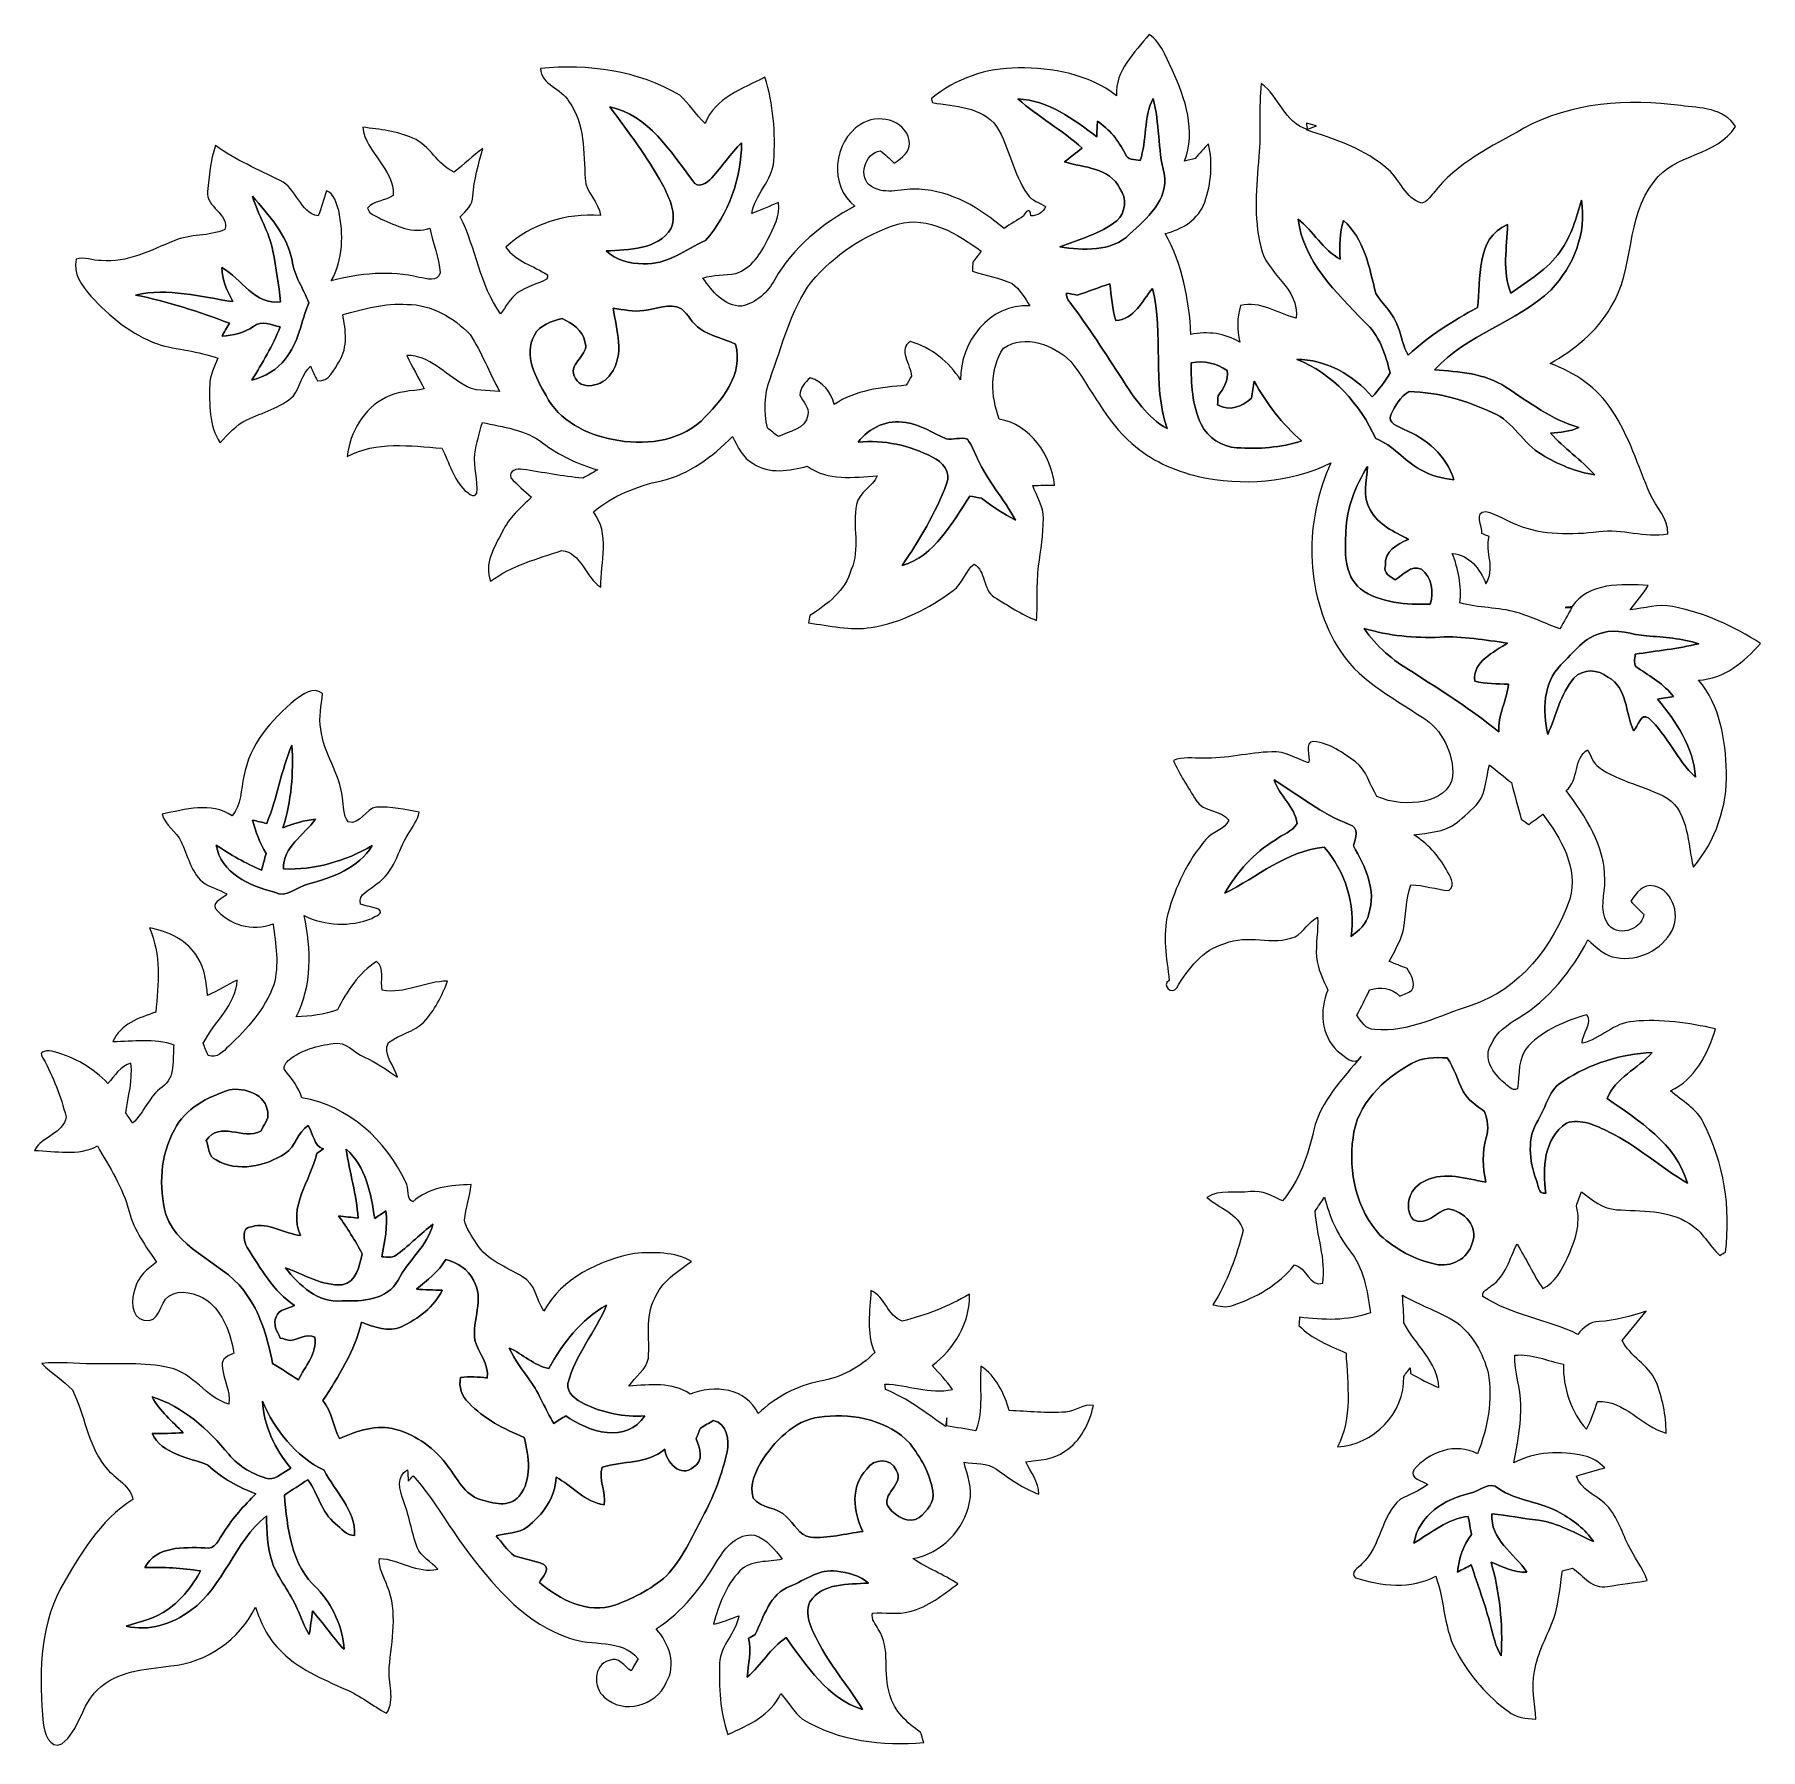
# Model space of a CAD drawing. Header units: centimetres. Extents: x -7.1 to 7.1, y -7 to 7.
import ezdxf

# ---------------------------------------------------------------- set-up
doc = ezdxf.new("R2010")
doc.units = ezdxf.units.CM
doc.header["$MEASUREMENT"] = 0
doc.layers.add('Camada 1', color=7, linetype='Continuous')

msp = doc.modelspace()

# ---------------------------------------------------------------- linework, layer by layer
at = {"layer": 'Camada 1', "color": 250}
for points, knots in [([(2.06375, 7.03403), (2.165, 6.96489), (2.20415, 6.84318), (2.25565, 6.73805), (2.25565, 6.73805), (2.35902, 6.5084), (2.45145, 6.24275), (2.35303, 5.99475), (2.35303, 5.99475), (2.37489, 6.00075), (2.41864, 6.0131), (2.44052, 6.01909), (2.44052, 6.01909), (2.4765, 6.05966), (2.51319, 6.09988), (2.55093, 6.13867), (2.55093, 6.13867), (2.58692, 5.98099), (2.5721, 5.81235), (2.51989, 5.65996), (2.51989, 5.65996), (2.47015, 5.51885), (2.33398, 5.43489), (2.19428, 5.40315), (2.19428, 5.40315), (2.33503, 5.15126), (2.39323, 4.86233), (2.40558, 4.57624), (2.40558, 4.57624), (2.54246, 4.60375), (2.68534, 4.58576), (2.80599, 4.51272), (2.80599, 4.51272), (2.77988, 4.61222), (2.78589, 4.71346), (2.81235, 4.81188), (2.81235, 4.81188), (2.97638, 4.85563), (3.11572, 4.74451), (3.26884, 4.70887), (3.26884, 4.70887), (3.29952, 4.95265), (3.02294, 5.0733), (2.97814, 5.29378), (2.97814, 5.29378), (2.91818, 5.53614), (2.94498, 5.78801), (2.96228, 6.03391), (2.96228, 6.03391), (2.98272, 6.23288), (2.95945, 6.43361), (2.98272, 6.63256), (2.98272, 6.63256), (3.12949, 6.52604), (3.17183, 6.31155), (3.3602, 6.25615), (3.3602, 6.25615), (3.35845, 6.26886), (3.35455, 6.29391), (3.3528, 6.30624), (3.3528, 6.30624), (3.3528, 6.30624), (3.43429, 6.28438), (3.43429, 6.28438), (3.43429, 6.28438), (3.40676, 6.27415), (3.37925, 6.26321), (3.35244, 6.25193), (3.35244, 6.25193), (3.5881, 6.17643), (3.83504, 6.09528), (4.02307, 5.92737), (4.02307, 5.92737), (4.1215, 5.84305), (4.16348, 5.68995), (4.29789, 5.65114), (4.29789, 5.65114), (4.34128, 5.66103), (4.36562, 5.70264), (4.39454, 5.73334), (4.39454, 5.73334), (4.58223, 5.98099), (4.87009, 6.11716), (5.13503, 6.26533), (5.13503, 6.26533), (5.52555, 6.47982), (5.98805, 6.5084), (6.42196, 6.45125), (6.42196, 6.45125), (6.57965, 6.43254), (6.77509, 6.4322), (6.87, 6.28049), (6.87, 6.28049), (6.71936, 6.03532), (6.36869, 6.05966), (6.20253, 5.82894), (6.20253, 5.82894), (5.96477, 5.53225), (6.0466, 5.11386), (5.84799, 4.79953), (5.84799, 4.79953), (5.73546, 4.59668), (5.54637, 4.45169), (5.34987, 4.3367), (5.34987, 4.3367), (5.55271, 4.26685), (5.7397, 4.13702), (5.85716, 3.95498), (5.85716, 3.95498), (5.99827, 3.74368), (6.06882, 3.49708), (6.17114, 3.26707), (6.17114, 3.26707), (6.21875, 3.1577), (6.31966, 3.06811), (6.31472, 2.94075), (6.31472, 2.94075), (6.12563, 2.90617), (5.93831, 2.98662), (5.74886, 2.9598), (5.74886, 2.9598), (5.52591, 2.93404), (5.29166, 2.92946), (5.08034, 3.01483), (5.08034, 3.01483), (4.99285, 3.04835), (4.91348, 3.10268), (4.82247, 3.12561), (4.82247, 3.12561), (4.72263, 3.12632), (4.79777, 2.99755), (4.79142, 2.94428), (4.79142, 2.94428), (4.80659, 2.93792), (4.83622, 2.92559), (4.8514, 2.91923), (4.8514, 2.91923), (4.81576, 2.79293), (4.90607, 2.64865), (4.82282, 2.53223), (4.82282, 2.53223), (4.77767, 2.65465), (4.6877, 2.76859), (4.54871, 2.78129), (4.54871, 2.78129), (4.59668, 2.65182), (4.62808, 2.51566), (4.61081, 2.3763), (4.61081, 2.3763), (4.76215, 2.33009), (4.92478, 2.34244), (5.07646, 2.29693), (5.07646, 2.29693), (5.19818, 2.26236), (5.31247, 2.20627), (5.43102, 2.16181), (5.43102, 2.16181), (5.46276, 2.22074), (5.49556, 2.27894), (5.52944, 2.3368), (5.52944, 2.3368), (5.52944, 2.3368), (5.47229, 2.33749), (5.47229, 2.33749), (5.47229, 2.33749), (5.4864, 2.33927), (5.51497, 2.34244), (5.52944, 2.34385), (5.52944, 2.34385), (5.6642, 2.54565), (5.93936, 2.53083), (6.15314, 2.51777), (6.15314, 2.51777), (6.11152, 2.44651), (6.05683, 2.38478), (6.00709, 2.31916), (6.00709, 2.31916), (6.12281, 2.32903), (6.2371, 2.3696), (6.35387, 2.34526), (6.35387, 2.34526), (6.61175, 2.29729), (6.85375, 2.18263), (7.07424, 2.04294), (7.07424, 2.04294), (6.94336, 1.89159), (6.77615, 1.75153), (6.56624, 1.74271), (6.56624, 1.74271), (6.74511, 1.53634), (6.7878, 1.25341), (6.79626, 0.98953), (6.79626, 0.98953), (6.80332, 0.7066), (6.70665, 0.42509), (6.52426, 0.20849), (6.52426, 0.20849), (6.47242, 0.40111), (6.49323, 0.64664), (6.30977, 0.77505), (6.30977, 0.77505), (6.13021, 0.87453), (5.91784, 0.90769), (5.74852, 1.02763), (5.74852, 1.02763), (5.70052, 1.06115), (5.68607, 1.12289), (5.65784, 1.17052), (5.65784, 1.17052), (5.53861, 1.10101), (5.59011, 0.92463), (5.48145, 0.8375), (5.48145, 0.8375), (5.64091, 0.62371), (5.80073, 0.38347), (5.79825, 0.10583), (5.79825, 0.10583), (5.80248, -0.01164), (5.74852, -0.14005), (5.81871, -0.24765), (5.81871, -0.24765), (5.89244, -0.36865), (6.09423, -0.31362), (6.11786, -0.17955), (6.11786, -0.17955), (6.08153, -0.14323), (6.0459, -0.10617), (6.01062, -0.06914), (6.01062, -0.06914), (6.05613, -0.00458), (6.11152, 0.07654), (6.2043, 0.05396), (6.2043, 0.05396), (6.36693, 0.01305), (6.42372, -0.2046), (6.33518, -0.33619), (6.33518, -0.33619), (6.23817, -0.4886), (6.03566, -0.57467), (5.85998, -0.52458), (5.85998, -0.52458), (5.77919, -0.50236), (5.72169, -0.4385), (5.65925, -0.38734), (5.65925, -0.38734), (5.52662, -0.64347), (5.33788, -0.877), (5.08952, -1.0287), (5.08952, -1.0287), (5.00027, -1.08091), (4.90996, -1.14194), (4.86903, -1.24142), (4.86903, -1.24142), (4.79354, -1.35361), (4.88526, -1.48166), (4.97063, -1.55609), (4.97063, -1.55609), (5.0045, -1.57902), (5.0366, -1.63264), (5.08353, -1.60901), (5.08353, -1.60901), (5.1008, -1.48836), (5.08141, -1.35113), (5.17348, -1.25518), (5.17348, -1.25518), (5.29943, -1.12218), (5.47758, -1.05197), (5.64973, -1.00012), (5.64973, -1.00012), (5.70512, -1.06503), (5.61233, -1.15639), (5.61162, -1.23437), (5.61162, -1.23437), (5.76474, -1.20049), (5.87304, -1.06291), (6.03425, -1.0548), (6.03425, -1.0548), (6.25863, -1.03363), (6.48616, -1.06785), (6.70524, -1.11512), (6.70524, -1.11512), (6.64527, -1.31621), (6.53767, -1.53282), (6.33589, -1.62312), (6.33589, -1.62312), (6.42796, -1.70921), (6.55425, -1.76671), (6.60822, -1.88736), (6.60822, -1.88736), (6.77262, -2.21121), (6.83401, -2.5855), (6.78709, -2.94534), (6.78709, -2.94534), (6.77579, -2.95205), (6.75286, -2.96579), (6.74122, -2.97285), (6.74122, -2.97285), (6.65127, -2.89207), (6.5987, -2.77388), (6.49145, -2.7118), (6.49145, -2.7118), (6.31506, -2.59644), (6.09564, -2.61196), (5.89455, -2.5982), (5.89455, -2.5982), (5.78202, -2.59079), (5.69066, -2.51989), (5.6074, -2.4518), (5.6074, -2.4518), (5.59257, -2.49061), (5.57883, -2.52942), (5.56506, -2.56857), (5.56506, -2.56857), (5.6074, -2.71463), (5.55059, -2.86137), (5.49134, -2.99366), (5.49134, -2.99366), (5.44476, -3.09138), (5.39396, -3.19687), (5.29025, -3.24484), (5.29025, -3.24484), (5.21088, -3.12878), (5.15443, -2.99966), (5.07894, -2.88183), (5.07894, -2.88183), (5.01473, -2.9972), (4.98897, -3.14607), (4.86938, -3.22085), (4.86938, -3.22085), (4.8454, -3.24838), (4.78613, -3.26214), (4.79989, -3.30904), (4.79989, -3.30904), (5.03485, -3.46569), (5.32659, -3.49603), (5.57705, -3.6202), (5.57705, -3.6202), (5.62186, -3.56693), (5.67619, -3.51437), (5.75132, -3.51542), (5.75132, -3.51542), (5.88398, -3.50801), (6.01098, -3.47098), (6.13657, -3.43041), (6.13657, -3.43041), (6.07413, -3.5126), (6.00251, -3.58739), (5.94042, -3.66994), (5.94042, -3.66994), (6.00604, -3.80259), (6.15314, -3.86891), (6.217, -4.00261), (6.217, -4.00261), (6.27167, -4.13773), (6.29884, -4.28378), (6.30166, -4.42948), (6.30166, -4.42948), (6.09847, -4.37656), (5.96053, -4.15783), (5.73863, -4.17054), (5.73863, -4.17054), (5.71253, -4.2478), (5.68607, -4.32505), (5.64868, -4.39737), (5.64868, -4.39737), (5.51744, -4.25591), (5.45606, -4.05589), (5.45889, -3.86537), (5.45889, -3.86537), (5.32694, -3.83857), (5.19818, -3.77577), (5.0613, -3.79165), (5.0613, -3.79165), (5.05566, -3.92959), (5.11174, -4.06082), (5.10892, -4.19876), (5.10892, -4.19876), (5.11352, -4.35926), (5.08175, -4.51696), (5.05354, -4.67395), (5.05354, -4.67395), (5.22781, -4.57834), (5.43489, -4.57588), (5.62575, -4.61539), (5.62575, -4.61539), (5.69241, -4.62915), (5.75027, -4.66619), (5.79754, -4.71452), (5.79754, -4.71452), (5.72028, -4.73638), (5.64268, -4.7558), (5.56718, -4.7826), (5.56718, -4.7826), (5.6028, -4.89232), (5.71712, -4.93323), (5.79649, -5.00486), (5.79649, -5.00486), (5.89562, -5.09481), (5.93195, -5.22817), (5.99015, -5.34458), (5.99015, -5.34458), (6.03778, -5.44476), (6.10941, -5.53261), (6.1461, -5.63845), (6.1461, -5.63845), (6.03778, -5.65572), (5.92842, -5.66985), (5.82012, -5.68607), (5.82012, -5.68607), (5.69877, -5.71287), (5.62081, -5.59859), (5.53402, -5.53649), (5.53402, -5.53649), (5.5132, -5.54214), (5.47193, -5.55271), (5.45146, -5.558), (5.45146, -5.558), (5.42995, -5.68537), (5.42466, -5.81659), (5.38198, -5.93972), (5.38198, -5.93972), (5.33082, -6.08858), (5.24581, -6.22652), (5.22181, -6.38457), (5.22181, -6.38457), (5.19219, -6.51369), (5.2271, -6.6435), (5.23239, -6.77333), (5.23239, -6.77333), (5.15267, -6.77087), (5.07118, -6.76063), (5.00698, -6.70947), (5.00698, -6.70947), (4.83729, -6.58707), (4.69688, -6.42338), (4.59458, -6.24134), (4.59458, -6.24134), (4.47569, -6.04731), (4.49014, -5.8106), (4.41218, -5.60175), (4.41218, -5.60175), (4.21075, -5.71112), (3.96521, -5.68359), (3.75462, -5.61552), (3.75462, -5.61552), (3.7024, -5.56965), (3.78283, -5.53649), (3.80612, -5.5005), (3.80612, -5.5005), (3.96592, -5.35905), (3.96063, -5.10962), (4.12291, -4.97099), (4.12291, -4.97099), (4.1984, -4.93323), (4.27813, -4.90255), (4.34657, -4.8514), (4.34657, -4.8514), (4.30917, -4.82247), (4.18853, -4.80024), (4.23438, -4.73075), (4.23438, -4.73075), (4.35222, -4.58328), (4.58045, -4.50285), (4.75473, -4.59951), (4.75473, -4.59951), (4.83799, -4.38962), (4.88209, -4.15819), (4.84152, -3.93381), (4.84152, -3.93381), (4.8013, -3.77577), (4.71416, -3.62513), (4.58645, -3.52212), (4.58645, -3.52212), (4.44324, -3.43675), (4.28519, -3.3803), (4.13948, -3.29952), (4.13948, -3.29952), (4.14548, -3.37467), (4.15042, -3.45015), (4.15183, -3.52602), (4.15183, -3.52602), (4.24427, -3.70416), (4.42877, -3.84457), (4.43934, -4.05694), (4.43934, -4.05694), (4.35892, -4.02483), (4.28308, -3.98215), (4.20687, -3.94194), (4.20687, -3.94194), (4.20582, -3.9303), (4.2037, -3.90701), (4.20299, -3.89536), (4.20299, -3.89536), (4.18535, -3.91829), (4.16772, -3.94158), (4.15042, -3.96487), (4.15042, -3.96487), (4.16065, -4.26685), (3.90348, -4.52649), (3.60715, -4.54306), (3.60715, -4.54306), (3.73415, -4.30459), (3.68757, -4.03083), (3.6777, -3.77296), (3.6777, -3.77296), (3.54153, -3.71122), (3.39724, -3.65831), (3.29106, -3.54787), (3.29106, -3.54787), (3.29211, -3.5306), (3.29494, -3.49673), (3.296, -3.47944), (3.296, -3.47944), (3.49144, -3.50343), (3.68935, -3.51225), (3.87772, -3.44382), (3.87772, -3.44382), (3.85304, -3.26319), (3.82235, -3.07057), (3.70204, -2.92629), (3.70204, -2.92629), (3.60398, -2.79964), (3.54153, -2.65007), (3.4999, -2.49695), (3.4999, -2.49695), (3.47451, -2.53471), (3.4491, -2.57245), (3.42406, -2.61055), (3.42406, -2.61055), (3.43746, -2.80811), (3.51613, -3.00531), (3.4865, -3.2018), (3.4865, -3.2018), (3.37819, -3.23285), (3.35104, -3.06951), (3.25649, -3.05082), (3.25649, -3.05082), (3.12632, -3.21239), (2.94145, -3.31857), (2.74708, -3.38384), (2.74708, -3.38384), (2.69416, -3.40325), (2.63877, -3.39019), (2.58655, -3.3775), (2.58655, -3.3775), (2.7044, -3.19193), (2.77917, -2.98131), (2.83316, -2.76965), (2.83316, -2.76965), (2.80034, -2.6296), (2.63384, -2.58444), (2.53541, -2.49731), (2.53541, -2.49731), (2.64195, -2.42958), (2.77529, -2.46415), (2.89453, -2.45039), (2.89453, -2.45039), (2.99084, -2.43628), (3.07269, -2.4899), (3.15806, -2.52448), (3.15806, -2.52448), (3.29352, -2.35795), (3.36902, -2.15229), (3.41312, -1.94415), (3.41312, -1.94415), (3.47169, -1.7039), (3.65019, -1.52541), (3.80259, -1.3416), (3.80259, -1.3416), (3.7419, -1.43898), (3.66218, -1.33173), (3.60539, -1.29575), (3.60539, -1.29575), (3.47098, -1.17052), (3.46004, -0.96166), (3.52743, -0.79974), (3.52743, -0.79974), (3.49144, -0.71084), (3.44382, -0.62406), (3.435, -0.52704), (3.435, -0.52704), (3.42864, -0.41804), (3.45015, -0.31009), (3.44487, -0.20109), (3.44487, -0.20109), (3.36832, -0.23671), (3.33269, -0.32103), (3.26036, -0.36125), (3.26036, -0.36125), (3.07552, -0.4378), (2.86985, -0.33513), (2.68464, -0.41697), (2.68464, -0.41697), (2.50013, -0.46567), (2.38478, -0.62512), (2.29022, -0.77857), (2.29022, -0.77857), (2.25531, -0.84172), (2.15971, -0.75952), (2.22815, -0.71861), (2.22815, -0.71861), (2.20802, -0.53764), (2.17028, -0.35207), (2.21791, -0.17215), (2.21791, -0.17215), (2.27787, 0.04833), (2.37878, 0.26175), (2.52942, 0.43497), (2.52942, 0.43497), (2.58022, 0.50165), (2.68427, 0.51328), (2.71638, 0.59336), (2.71638, 0.59336), (2.65677, 0.68226), (2.50754, 0.65792), (2.44934, 0.75671), (2.44934, 0.75671), (2.3823, 0.86254), (2.31386, 0.96908), (2.26236, 1.08338), (2.26236, 1.08338), (2.3382, 1.11653), (2.42393, 1.09926), (2.50437, 1.10348), (2.50437, 1.10348), (2.69416, 1.09573), (2.87937, 1.14899), (3.06846, 1.15464), (3.06846, 1.15464), (3.17782, 1.16416), (3.27025, 1.09643), (3.36973, 1.06398), (3.36973, 1.06398), (3.39195, 1.11337), (3.32563, 1.23718), (3.41383, 1.23859), (3.41383, 1.23859), (3.54329, 1.22519), (3.65337, 1.14652), (3.75532, 1.07173), (3.75532, 1.07173), (3.84668, 1.00153), (3.87349, 0.88406), (3.92923, 0.78916), (3.92923, 0.78916), (4.04883, 0.73447), (4.19064, 0.72636), (4.3194, 0.75035), (4.3194, 0.75035), (4.42277, 0.77082), (4.53636, 0.83784), (4.55117, 0.95179), (4.55117, 0.95179), (4.5614, 1.14265), (4.4658, 1.33879), (4.30072, 1.43862), (4.30072, 1.43862), (4.05058, 1.60689), (3.76237, 1.74941), (3.60574, 2.01999), (3.60574, 2.01999), (3.33691, 2.46909), (3.33657, 3.05223), (3.55423, 3.52212), (3.55423, 3.52212), (3.21768, 3.35879), (2.82716, 3.33199), (2.4645, 3.41207), (2.4645, 3.41207), (2.26659, 3.45934), (2.07432, 3.54507), (1.92263, 3.68299), (1.92263, 3.68299), (1.70673, 3.86574), (1.59315, 4.13244), (1.42309, 4.35256), (1.42309, 4.35256), (1.28481, 4.49085), (1.04527, 4.58435), (0.86924, 4.46298), (0.86924, 4.46298), (0.75494, 4.28907), (0.76624, 4.07034), (0.83502, 3.88196), (0.83502, 3.88196), (1.08902, 3.83786), (1.26152, 3.58493), (1.28834, 3.34115), (1.28834, 3.34115), (1.22836, 3.3401), (1.1691, 3.3394), (1.10949, 3.33728), (1.10949, 3.33728), (1.14087, 3.24801), (1.19979, 3.16476), (1.19698, 3.0667), (1.19698, 3.0667), (1.19768, 2.93616), (1.17474, 2.80704), (1.15817, 2.67794), (1.15817, 2.67794), (1.13875, 2.52976), (1.15217, 2.38019), (1.14123, 2.23131), (1.14123, 2.23131), (1.01776, 2.27999), (0.90594, 2.35444), (0.7934, 2.42359), (0.7934, 2.42359), (0.69814, 2.48567), (0.72707, 2.63735), (0.62934, 2.69275), (0.62934, 2.69275), (0.55457, 2.63666), (0.53728, 2.53012), (0.4572, 2.47755), (0.4572, 2.47755), (0.2607, 2.32867), (0.03174, 2.21297), (-0.21378, 2.17452), (-0.21378, 2.17452), (-0.38559, 2.14383), (-0.55667, 2.19109), (-0.72672, 2.21051), (-0.72672, 2.21051), (-0.7246, 2.22566), (-0.71966, 2.25602), (-0.71754, 2.27083), (-0.71754, 2.27083), (-0.57396, 2.36326), (-0.42545, 2.47509), (-0.37782, 2.64795), (-0.37782, 2.64795), (-0.30232, 2.81798), (-0.37076, 3.00567), (-0.33443, 3.18135), (-0.33443, 3.18135), (-0.31644, 3.28329), (-0.2025, 3.32458), (-0.16474, 3.41665), (-0.16474, 3.41665), (-0.35947, 3.40535), (-0.56868, 3.3729), (-0.73871, 3.49566), (-0.73871, 3.49566), (-0.88299, 3.45651), (-1.04985, 3.42971), (-1.18215, 3.5172), (-1.18215, 3.5172), (-1.26894, 3.5634), (-1.30668, 3.65724), (-1.3522, 3.73803), (-1.3522, 3.73803), (-1.51482, 3.57504), (-1.70532, 3.429), (-1.93392, 3.37609), (-1.93392, 3.37609), (-2.13501, 3.33269), (-2.33221, 3.25472), (-2.49061, 3.12067), (-2.49061, 3.12067), (-2.35267, 2.94464), (-2.43028, 2.70827), (-2.43134, 2.50472), (-2.43134, 2.50472), (-2.55658, 2.58339), (-2.58974, 2.78799), (-2.7499, 2.80423), (-2.7499, 2.80423), (-2.95063, 2.73861), (-3.16052, 2.6804), (-3.33304, 2.5534), (-3.33304, 2.5534), (-3.3909, 2.69487), (-3.30129, 2.83386), (-3.23885, 2.95663), (-3.23885, 2.95663), (-3.18381, 3.07092), (-3.09068, 3.15806), (-2.9972, 3.24061), (-2.9972, 3.24061), (-3.05435, 3.29352), (-3.11572, 3.34222), (-3.16793, 3.40006), (-3.16793, 3.40006), (-3.18628, 3.46145), (-3.1175, 3.47873), (-3.07057, 3.4692), (-3.07057, 3.4692), (-2.90653, 3.44664), (-2.74389, 3.411), (-2.57844, 3.39794), (-2.57844, 3.39794), (-2.53683, 3.4177), (-2.49731, 3.4417), (-2.45816, 3.46604), (-2.45816, 3.46604), (-2.61902, 3.51437), (-2.77354, 3.58422), (-2.90688, 3.68757), (-2.90688, 3.68757), (-3.04835, 3.79659), (-3.23179, 3.81669), (-3.40042, 3.85444), (-3.40042, 3.85444), (-3.42618, 3.76977), (-3.45015, 3.68406), (-3.46287, 3.59621), (-3.46287, 3.59621), (-3.47345, 3.48826), (-3.43393, 3.38172), (-3.44594, 3.27377), (-3.44594, 3.27377), (-3.47062, 3.22862), (-3.51895, 3.27837), (-3.54329, 3.29671), (-3.54329, 3.29671), (-3.64208, 3.39019), (-3.671, 3.52777), (-3.73308, 3.64348), (-3.73308, 3.64348), (-3.99167, 3.66182), (-4.27002, 3.70382), (-4.50814, 3.57504), (-4.50814, 3.57504), (-4.48875, 3.77437), (-4.37373, 3.96699), (-4.19276, 4.0594), (-4.19276, 4.0594), (-4.09539, 4.11056), (-3.98285, 4.11056), (-3.87667, 4.12891), (-3.87667, 4.12891), (-3.92289, 4.22134), (-3.97827, 4.30883), (-4.0192, 4.40372), (-4.0192, 4.40372), (-3.83433, 4.40725), (-3.7084, 4.25097), (-3.55917, 4.1663), (-3.55917, 4.1663), (-3.4731, 4.10033), (-3.35986, 4.12255), (-3.25931, 4.1081), (-3.25931, 4.1081), (-3.34432, 4.26154), (-3.40535, 4.42841), (-3.50166, 4.57553), (-3.50166, 4.57553), (-3.63607, 4.71487), (-3.82023, 4.82211), (-4.01849, 4.82211), (-4.01849, 4.82211), (-4.19876, 4.8341), (-4.37409, 4.78649), (-4.54518, 4.73779), (-4.54518, 4.73779), (-4.52154, 4.61151), (-4.50074, 4.47321), (-4.57305, 4.35785), (-4.57305, 4.35785), (-4.61362, 4.29012), (-4.65771, 4.18324), (-4.75297, 4.19664), (-4.75297, 4.19664), (-4.77343, 4.23579), (-4.79248, 4.27567), (-4.81012, 4.31587), (-4.81012, 4.31587), (-4.87856, 4.2485), (-4.8962, 4.15008), (-4.94911, 4.07282), (-4.94911, 4.07282), (-5.05495, 3.97228), (-5.20171, 3.93593), (-5.33118, 3.87667), (-5.33118, 3.87667), (-5.42079, 3.83575), (-5.48323, 3.75637), (-5.55059, 3.68793), (-5.55059, 3.68793), (-5.64373, 3.82798), (-5.63808, 4.00368), (-5.63562, 4.16489), (-5.63562, 4.16489), (-5.63527, 4.24215), (-5.59859, 4.31095), (-5.5693, 4.38009), (-5.5693, 4.38009), (-5.72876, 4.44217), (-5.90232, 4.44712), (-6.0646, 4.49791), (-6.0646, 4.49791), (-6.27732, 4.57624), (-6.45829, 4.72334), (-6.60964, 4.88984), (-6.60964, 4.88984), (-6.6816, 4.9717), (-6.76063, 5.07646), (-6.72923, 5.19219), (-6.72923, 5.19219), (-6.66396, 5.21652), (-6.5927, 5.17947), (-6.52497, 5.18054), (-6.52497, 5.18054), (-6.31084, 5.16042), (-6.11823, 5.26591), (-5.92701, 5.34387), (-5.92701, 5.34387), (-5.79472, 5.40137), (-5.64268, 5.37774), (-5.5111, 5.43453), (-5.5111, 5.43453), (-5.47334, 5.56506), (-5.66914, 5.61833), (-5.65326, 5.74815), (-5.65326, 5.74815), (-5.63845, 5.87409), (-5.63033, 6.00321), (-5.58906, 6.12386), (-5.58906, 6.12386), (-5.42536, 6.00499), (-5.2384, 5.92807), (-5.05882, 5.83742), (-5.05882, 5.83742), (-4.92266, 5.77708), (-4.89691, 5.57176), (-4.74661, 5.54672), (-4.74661, 5.54672), (-4.71874, 5.61374), (-4.70358, 5.68501), (-4.67888, 5.7531), (-4.67888, 5.7531), (-4.61186, 5.72805), (-4.5988, 5.6508), (-4.57834, 5.59082), (-4.57834, 5.59082), (-4.53743, 5.39925), (-4.5406, 5.189), (-4.63973, 5.01473), (-4.63973, 5.01473), (-4.40548, 5.07717), (-4.15571, 5.10046), (-3.91795, 5.04367), (-3.91795, 5.04367), (-3.86115, 5.03449), (-3.76519, 4.9985), (-3.74721, 5.08105), (-3.74721, 5.08105), (-3.75778, 5.20593), (-3.80541, 5.32377), (-3.83222, 5.44547), (-3.83222, 5.44547), (-3.96945, 5.39574), (-4.10669, 5.46946), (-4.23157, 5.52167), (-4.23157, 5.52167), (-4.27143, 5.54531), (-4.32893, 5.56012), (-4.34233, 5.61057), (-4.34233, 5.61057), (-4.29331, 5.67477), (-4.19522, 5.66773), (-4.13173, 5.715), (-4.13173, 5.715), (-4.12221, 5.93478), (-4.3568, 6.0639), (-4.38114, 6.27379), (-4.38114, 6.27379), (-4.2418, 6.25792), (-4.09928, 6.24134), (-3.9698, 6.18489), (-3.9698, 6.18489), (-3.82975, 6.12598), (-3.77048, 5.96688), (-3.63149, 5.90549), (-3.63149, 5.90549), (-3.5507, 5.96723), (-3.48085, 6.04166), (-3.39724, 6.09988), (-3.39724, 6.09988), (-3.43322, 5.97181), (-3.46991, 5.84376), (-3.47802, 5.71041), (-3.47802, 5.71041), (-3.47909, 5.63845), (-3.53413, 5.58729), (-3.58174, 5.54036), (-3.58174, 5.54036), (-3.45263, 5.28355), (-3.42265, 4.98228), (-3.25332, 4.7452), (-3.25332, 4.7452), (-3.20815, 4.80236), (-3.17217, 4.86867), (-3.11538, 4.91559), (-3.11538, 4.91559), (-3.03988, 4.96639), (-2.94993, 4.98968), (-2.86914, 5.03096), (-2.86914, 5.03096), (-2.86878, 5.03907), (-2.86773, 5.05529), (-2.86702, 5.06377), (-2.86702, 5.06377), (-2.98131, 5.1382), (-3.12666, 5.17348), (-3.20815, 5.29096), (-3.20815, 5.29096), (-2.99966, 5.48464), (-2.71426, 5.57106), (-2.43311, 5.55059), (-2.43311, 5.55059), (-2.44298, 5.66173), (-2.55551, 5.73651), (-2.55763, 5.85257), (-2.55763, 5.85257), (-2.57174, 6.06743), (-2.55798, 6.30237), (-2.69168, 6.48582), (-2.69168, 6.48582), (-2.75166, 6.59306), (-2.91747, 6.61987), (-2.92559, 6.75534), (-2.92559, 6.75534), (-2.53505, 6.79484), (-2.12443, 6.7391), (-1.78364, 6.53555), (-1.78364, 6.53555), (-1.70497, 6.46818), (-1.65311, 6.37433), (-1.5748, 6.30555), (-1.5748, 6.30555), (-1.49542, 6.5151), (-1.26787, 6.58953), (-1.08549, 6.68372), (-1.08549, 6.68372), (-1.01635, 6.4636), (-0.99589, 6.22757), (-1.01282, 5.99827), (-1.01282, 5.99827), (-1.02234, 5.83564), (-1.16662, 5.72628), (-1.19345, 5.56823), (-1.19345, 5.56823), (-1.11901, 5.59469), (-1.04668, 5.6268), (-0.9733, 5.65679), (-0.9733, 5.65679), (-0.95532, 5.54777), (-1.01669, 5.45041), (-1.06009, 5.35552), (-1.06009, 5.35552), (-1.11794, 5.2405), (-1.1952, 5.11774), (-1.32432, 5.07576), (-1.32432, 5.07576), (-1.41286, 5.056), (-1.50636, 5.06942), (-1.59278, 5.03765), (-1.59278, 5.03765), (-1.51835, 4.92936), (-1.41817, 4.80625), (-1.27423, 4.8073), (-1.27423, 4.8073), (-1.1571, 4.83622), (-1.06009, 4.91983), (-1.00507, 5.02603), (-1.00507, 5.02603), (-0.85478, 5.28954), (-0.61348, 5.4871), (-0.34748, 5.62609), (-0.34748, 5.62609), (-0.56373, 5.79402), (-0.52599, 6.15562), (-0.30161, 6.29742), (-0.30161, 6.29742), (-0.16862, 6.38703), (0.06456, 6.34083), (0.09806, 6.1662), (0.09806, 6.1662), (0.11324, 6.07764), (0.0388, 6.02121), (-0.02716, 5.98063), (-0.02716, 5.98063), (-0.06314, 6.01486), (-0.09701, 6.05119), (-0.13828, 6.07942), (-0.13828, 6.07942), (-0.26563, 6.06812), (-0.32914, 5.85611), (-0.21096, 5.78801), (-0.21096, 5.78801), (-0.09207, 5.71217), (0.04974, 5.77708), (0.17921, 5.76579), (0.17921, 5.76579), (0.44343, 5.75344), (0.67804, 5.60916), (0.87629, 5.44442), (0.87629, 5.44442), (0.92745, 5.47933), (0.97966, 5.51285), (1.03292, 5.54426), (1.03292, 5.54426), (1.05021, 5.58835), (1.09044, 5.61764), (1.0929, 5.54884), (1.0929, 5.54884), (1.15147, 5.54601), (1.19238, 5.57142), (1.21532, 5.62539), (1.21532, 5.62539), (1.16416, 5.65467), (1.10172, 5.67302), (1.06715, 5.72416), (1.06715, 5.72416), (0.95037, 5.8935), (0.91863, 6.10551), (0.81385, 6.28085), (0.81385, 6.28085), (0.69215, 6.44596), (0.46989, 6.44313), (0.28787, 6.47559), (0.28787, 6.47559), (0.28575, 6.48441), (0.28117, 6.50134), (0.27905, 6.51016), (0.27905, 6.51016), (0.47837, 6.67278), (0.73271, 6.76063), (0.98953, 6.76027), (0.98953, 6.76027), (1.27141, 6.75993), (1.56915, 6.71159), (1.79563, 6.53204), (1.79563, 6.53204), (1.7854, 6.74158), (1.94451, 6.88481), (2.06375, 7.03403)], [0, 0, 0, 0, 0.0034965, 0.0034965, 0.0034965, 0.0034965, 0.00699301, 0.00699301, 0.00699301, 0.00699301, 0.01048951, 0.01048951, 0.01048951, 0.01048951, 0.01398601, 0.01398601, 0.01398601, 0.01398601, 0.01748252, 0.01748252, 0.01748252, 0.01748252, 0.02097902, 0.02097902, 0.02097902, 0.02097902, 0.02447552, 0.02447552, 0.02447552, 0.02447552, 0.02797203, 0.02797203, 0.02797203, 0.02797203, 0.03146853, 0.03146853, 0.03146853, 0.03146853, 0.03496503, 0.03496503, 0.03496503, 0.03496503, 0.03846154, 0.03846154, 0.03846154, 0.03846154, 0.04195804, 0.04195804, 0.04195804, 0.04195804, 0.04545455, 0.04545455, 0.04545455, 0.04545455, 0.04895105, 0.04895105, 0.04895105, 0.04895105, 0.05244755, 0.05244755, 0.05244755, 0.05244755, 0.05594406, 0.05594406, 0.05594406, 0.05594406, 0.05944056, 0.05944056, 0.05944056, 0.05944056, 0.06293706, 0.06293706, 0.06293706, 0.06293706, 0.06643357, 0.06643357, 0.06643357, 0.06643357, 0.06993007, 0.06993007, 0.06993007, 0.06993007, 0.07342657, 0.07342657, 0.07342657, 0.07342657, 0.07692308, 0.07692308, 0.07692308, 0.07692308, 0.08041958, 0.08041958, 0.08041958, 0.08041958, 0.08391608, 0.08391608, 0.08391608, 0.08391608, 0.08741259, 0.08741259, 0.08741259, 0.08741259, 0.09090909, 0.09090909, 0.09090909, 0.09090909, 0.09440559, 0.09440559, 0.09440559, 0.09440559, 0.0979021, 0.0979021, 0.0979021, 0.0979021, 0.1013986, 0.1013986, 0.1013986, 0.1013986, 0.1048951, 0.1048951, 0.1048951, 0.1048951, 0.10839161, 0.10839161, 0.10839161, 0.10839161, 0.11188811, 0.11188811, 0.11188811, 0.11188811, 0.11538462, 0.11538462, 0.11538462, 0.11538462, 0.11888112, 0.11888112, 0.11888112, 0.11888112, 0.12237762, 0.12237762, 0.12237762, 0.12237762, 0.12587413, 0.12587413, 0.12587413, 0.12587413, 0.12937063, 0.12937063, 0.12937063, 0.12937063, 0.13286713, 0.13286713, 0.13286713, 0.13286713, 0.13636364, 0.13636364, 0.13636364, 0.13636364, 0.13986014, 0.13986014, 0.13986014, 0.13986014, 0.14335664, 0.14335664, 0.14335664, 0.14335664, 0.14685315, 0.14685315, 0.14685315, 0.14685315, 0.15034965, 0.15034965, 0.15034965, 0.15034965, 0.15384615, 0.15384615, 0.15384615, 0.15384615, 0.15734266, 0.15734266, 0.15734266, 0.15734266, 0.16083916, 0.16083916, 0.16083916, 0.16083916, 0.16433566, 0.16433566, 0.16433566, 0.16433566, 0.16783217, 0.16783217, 0.16783217, 0.16783217, 0.17132867, 0.17132867, 0.17132867, 0.17132867, 0.17482517, 0.17482517, 0.17482517, 0.17482517, 0.17832168, 0.17832168, 0.17832168, 0.17832168, 0.18181818, 0.18181818, 0.18181818, 0.18181818, 0.18531469, 0.18531469, 0.18531469, 0.18531469, 0.18881119, 0.18881119, 0.18881119, 0.18881119, 0.19230769, 0.19230769, 0.19230769, 0.19230769, 0.1958042, 0.1958042, 0.1958042, 0.1958042, 0.1993007, 0.1993007, 0.1993007, 0.1993007, 0.2027972, 0.2027972, 0.2027972, 0.2027972, 0.20629371, 0.20629371, 0.20629371, 0.20629371, 0.20979021, 0.20979021, 0.20979021, 0.20979021, 0.21328671, 0.21328671, 0.21328671, 0.21328671, 0.21678322, 0.21678322, 0.21678322, 0.21678322, 0.22027972, 0.22027972, 0.22027972, 0.22027972, 0.22377622, 0.22377622, 0.22377622, 0.22377622, 0.22727273, 0.22727273, 0.22727273, 0.22727273, 0.23076923, 0.23076923, 0.23076923, 0.23076923, 0.23426573, 0.23426573, 0.23426573, 0.23426573, 0.23776224, 0.23776224, 0.23776224, 0.23776224, 0.24125874, 0.24125874, 0.24125874, 0.24125874, 0.24475524, 0.24475524, 0.24475524, 0.24475524, 0.24825175, 0.24825175, 0.24825175, 0.24825175, 0.25174825, 0.25174825, 0.25174825, 0.25174825, 0.25524476, 0.25524476, 0.25524476, 0.25524476, 0.25874126, 0.25874126, 0.25874126, 0.25874126, 0.26223776, 0.26223776, 0.26223776, 0.26223776, 0.26573427, 0.26573427, 0.26573427, 0.26573427, 0.26923077, 0.26923077, 0.26923077, 0.26923077, 0.27272727, 0.27272727, 0.27272727, 0.27272727, 0.27622378, 0.27622378, 0.27622378, 0.27622378, 0.27972028, 0.27972028, 0.27972028, 0.27972028, 0.28321678, 0.28321678, 0.28321678, 0.28321678, 0.28671329, 0.28671329, 0.28671329, 0.28671329, 0.29020979, 0.29020979, 0.29020979, 0.29020979, 0.29370629, 0.29370629, 0.29370629, 0.29370629, 0.2972028, 0.2972028, 0.2972028, 0.2972028, 0.3006993, 0.3006993, 0.3006993, 0.3006993, 0.3041958, 0.3041958, 0.3041958, 0.3041958, 0.30769231, 0.30769231, 0.30769231, 0.30769231, 0.31118881, 0.31118881, 0.31118881, 0.31118881, 0.31468531, 0.31468531, 0.31468531, 0.31468531, 0.31818182, 0.31818182, 0.31818182, 0.31818182, 0.32167832, 0.32167832, 0.32167832, 0.32167832, 0.32517483, 0.32517483, 0.32517483, 0.32517483, 0.32867133, 0.32867133, 0.32867133, 0.32867133, 0.33216783, 0.33216783, 0.33216783, 0.33216783, 0.33566434, 0.33566434, 0.33566434, 0.33566434, 0.33916084, 0.33916084, 0.33916084, 0.33916084, 0.34265734, 0.34265734, 0.34265734, 0.34265734, 0.34615385, 0.34615385, 0.34615385, 0.34615385, 0.34965035, 0.34965035, 0.34965035, 0.34965035, 0.35314685, 0.35314685, 0.35314685, 0.35314685, 0.35664336, 0.35664336, 0.35664336, 0.35664336, 0.36013986, 0.36013986, 0.36013986, 0.36013986, 0.36363636, 0.36363636, 0.36363636, 0.36363636, 0.36713287, 0.36713287, 0.36713287, 0.36713287, 0.37062937, 0.37062937, 0.37062937, 0.37062937, 0.37412587, 0.37412587, 0.37412587, 0.37412587, 0.37762238, 0.37762238, 0.37762238, 0.37762238, 0.38111888, 0.38111888, 0.38111888, 0.38111888, 0.38461538, 0.38461538, 0.38461538, 0.38461538, 0.38811189, 0.38811189, 0.38811189, 0.38811189, 0.39160839, 0.39160839, 0.39160839, 0.39160839, 0.3951049, 0.3951049, 0.3951049, 0.3951049, 0.3986014, 0.3986014, 0.3986014, 0.3986014, 0.4020979, 0.4020979, 0.4020979, 0.4020979, 0.40559441, 0.40559441, 0.40559441, 0.40559441, 0.40909091, 0.40909091, 0.40909091, 0.40909091, 0.41258741, 0.41258741, 0.41258741, 0.41258741, 0.41608392, 0.41608392, 0.41608392, 0.41608392, 0.41958042, 0.41958042, 0.41958042, 0.41958042, 0.42307692, 0.42307692, 0.42307692, 0.42307692, 0.42657343, 0.42657343, 0.42657343, 0.42657343, 0.43006993, 0.43006993, 0.43006993, 0.43006993, 0.43356643, 0.43356643, 0.43356643, 0.43356643, 0.43706294, 0.43706294, 0.43706294, 0.43706294, 0.44055944, 0.44055944, 0.44055944, 0.44055944, 0.44405594, 0.44405594, 0.44405594, 0.44405594, 0.44755245, 0.44755245, 0.44755245, 0.44755245, 0.45104895, 0.45104895, 0.45104895, 0.45104895, 0.45454545, 0.45454545, 0.45454545, 0.45454545, 0.45804196, 0.45804196, 0.45804196, 0.45804196, 0.46153846, 0.46153846, 0.46153846, 0.46153846, 0.46503497, 0.46503497, 0.46503497, 0.46503497, 0.46853147, 0.46853147, 0.46853147, 0.46853147, 0.47202797, 0.47202797, 0.47202797, 0.47202797, 0.47552448, 0.47552448, 0.47552448, 0.47552448, 0.47902098, 0.47902098, 0.47902098, 0.47902098, 0.48251748, 0.48251748, 0.48251748, 0.48251748, 0.48601399, 0.48601399, 0.48601399, 0.48601399, 0.48951049, 0.48951049, 0.48951049, 0.48951049, 0.49300699, 0.49300699, 0.49300699, 0.49300699, 0.4965035, 0.4965035, 0.4965035, 0.4965035, 0.5, 0.5, 0.5, 0.5, 0.5034965, 0.5034965, 0.5034965, 0.5034965, 0.50699301, 0.50699301, 0.50699301, 0.50699301, 0.51048951, 0.51048951, 0.51048951, 0.51048951, 0.51398601, 0.51398601, 0.51398601, 0.51398601, 0.51748252, 0.51748252, 0.51748252, 0.51748252, 0.52097902, 0.52097902, 0.52097902, 0.52097902, 0.52447552, 0.52447552, 0.52447552, 0.52447552, 0.52797203, 0.52797203, 0.52797203, 0.52797203, 0.53146853, 0.53146853, 0.53146853, 0.53146853, 0.53496503, 0.53496503, 0.53496503, 0.53496503, 0.53846154, 0.53846154, 0.53846154, 0.53846154, 0.54195804, 0.54195804, 0.54195804, 0.54195804, 0.54545455, 0.54545455, 0.54545455, 0.54545455, 0.54895105, 0.54895105, 0.54895105, 0.54895105, 0.55244755, 0.55244755, 0.55244755, 0.55244755, 0.55594406, 0.55594406, 0.55594406, 0.55594406, 0.55944056, 0.55944056, 0.55944056, 0.55944056, 0.56293706, 0.56293706, 0.56293706, 0.56293706, 0.56643357, 0.56643357, 0.56643357, 0.56643357, 0.56993007, 0.56993007, 0.56993007, 0.56993007, 0.57342657, 0.57342657, 0.57342657, 0.57342657, 0.57692308, 0.57692308, 0.57692308, 0.57692308, 0.58041958, 0.58041958, 0.58041958, 0.58041958, 0.58391608, 0.58391608, 0.58391608, 0.58391608, 0.58741259, 0.58741259, 0.58741259, 0.58741259, 0.59090909, 0.59090909, 0.59090909, 0.59090909, 0.59440559, 0.59440559, 0.59440559, 0.59440559, 0.5979021, 0.5979021, 0.5979021, 0.5979021, 0.6013986, 0.6013986, 0.6013986, 0.6013986, 0.6048951, 0.6048951, 0.6048951, 0.6048951, 0.60839161, 0.60839161, 0.60839161, 0.60839161, 0.61188811, 0.61188811, 0.61188811, 0.61188811, 0.61538462, 0.61538462, 0.61538462, 0.61538462, 0.61888112, 0.61888112, 0.61888112, 0.61888112, 0.62237762, 0.62237762, 0.62237762, 0.62237762, 0.62587413, 0.62587413, 0.62587413, 0.62587413, 0.62937063, 0.62937063, 0.62937063, 0.62937063, 0.63286713, 0.63286713, 0.63286713, 0.63286713, 0.63636364, 0.63636364, 0.63636364, 0.63636364, 0.63986014, 0.63986014, 0.63986014, 0.63986014, 0.64335664, 0.64335664, 0.64335664, 0.64335664, 0.64685315, 0.64685315, 0.64685315, 0.64685315, 0.65034965, 0.65034965, 0.65034965, 0.65034965, 0.65384615, 0.65384615, 0.65384615, 0.65384615, 0.65734266, 0.65734266, 0.65734266, 0.65734266, 0.66083916, 0.66083916, 0.66083916, 0.66083916, 0.66433566, 0.66433566, 0.66433566, 0.66433566, 0.66783217, 0.66783217, 0.66783217, 0.66783217, 0.67132867, 0.67132867, 0.67132867, 0.67132867, 0.67482517, 0.67482517, 0.67482517, 0.67482517, 0.67832168, 0.67832168, 0.67832168, 0.67832168, 0.68181818, 0.68181818, 0.68181818, 0.68181818, 0.68531469, 0.68531469, 0.68531469, 0.68531469, 0.68881119, 0.68881119, 0.68881119, 0.68881119, 0.69230769, 0.69230769, 0.69230769, 0.69230769, 0.6958042, 0.6958042, 0.6958042, 0.6958042, 0.6993007, 0.6993007, 0.6993007, 0.6993007, 0.7027972, 0.7027972, 0.7027972, 0.7027972, 0.70629371, 0.70629371, 0.70629371, 0.70629371, 0.70979021, 0.70979021, 0.70979021, 0.70979021, 0.71328671, 0.71328671, 0.71328671, 0.71328671, 0.71678322, 0.71678322, 0.71678322, 0.71678322, 0.72027972, 0.72027972, 0.72027972, 0.72027972, 0.72377622, 0.72377622, 0.72377622, 0.72377622, 0.72727273, 0.72727273, 0.72727273, 0.72727273, 0.73076923, 0.73076923, 0.73076923, 0.73076923, 0.73426573, 0.73426573, 0.73426573, 0.73426573, 0.73776224, 0.73776224, 0.73776224, 0.73776224, 0.74125874, 0.74125874, 0.74125874, 0.74125874, 0.74475524, 0.74475524, 0.74475524, 0.74475524, 0.74825175, 0.74825175, 0.74825175, 0.74825175, 0.75174825, 0.75174825, 0.75174825, 0.75174825, 0.75524476, 0.75524476, 0.75524476, 0.75524476, 0.75874126, 0.75874126, 0.75874126, 0.75874126, 0.76223776, 0.76223776, 0.76223776, 0.76223776, 0.76573427, 0.76573427, 0.76573427, 0.76573427, 0.76923077, 0.76923077, 0.76923077, 0.76923077, 0.77272727, 0.77272727, 0.77272727, 0.77272727, 0.77622378, 0.77622378, 0.77622378, 0.77622378, 0.77972028, 0.77972028, 0.77972028, 0.77972028, 0.78321678, 0.78321678, 0.78321678, 0.78321678, 0.78671329, 0.78671329, 0.78671329, 0.78671329, 0.79020979, 0.79020979, 0.79020979, 0.79020979, 0.79370629, 0.79370629, 0.79370629, 0.79370629, 0.7972028, 0.7972028, 0.7972028, 0.7972028, 0.8006993, 0.8006993, 0.8006993, 0.8006993, 0.8041958, 0.8041958, 0.8041958, 0.8041958, 0.80769231, 0.80769231, 0.80769231, 0.80769231, 0.81118881, 0.81118881, 0.81118881, 0.81118881, 0.81468531, 0.81468531, 0.81468531, 0.81468531, 0.81818182, 0.81818182, 0.81818182, 0.81818182, 0.82167832, 0.82167832, 0.82167832, 0.82167832, 0.82517483, 0.82517483, 0.82517483, 0.82517483, 0.82867133, 0.82867133, 0.82867133, 0.82867133, 0.83216783, 0.83216783, 0.83216783, 0.83216783, 0.83566434, 0.83566434, 0.83566434, 0.83566434, 0.83916084, 0.83916084, 0.83916084, 0.83916084, 0.84265734, 0.84265734, 0.84265734, 0.84265734, 0.84615385, 0.84615385, 0.84615385, 0.84615385, 0.84965035, 0.84965035, 0.84965035, 0.84965035, 0.85314685, 0.85314685, 0.85314685, 0.85314685, 0.85664336, 0.85664336, 0.85664336, 0.85664336, 0.86013986, 0.86013986, 0.86013986, 0.86013986, 0.86363636, 0.86363636, 0.86363636, 0.86363636, 0.86713287, 0.86713287, 0.86713287, 0.86713287, 0.87062937, 0.87062937, 0.87062937, 0.87062937, 0.87412587, 0.87412587, 0.87412587, 0.87412587, 0.87762238, 0.87762238, 0.87762238, 0.87762238, 0.88111888, 0.88111888, 0.88111888, 0.88111888, 0.88461538, 0.88461538, 0.88461538, 0.88461538, 0.88811189, 0.88811189, 0.88811189, 0.88811189, 0.89160839, 0.89160839, 0.89160839, 0.89160839, 0.8951049, 0.8951049, 0.8951049, 0.8951049, 0.8986014, 0.8986014, 0.8986014, 0.8986014, 0.9020979, 0.9020979, 0.9020979, 0.9020979, 0.90559441, 0.90559441, 0.90559441, 0.90559441, 0.90909091, 0.90909091, 0.90909091, 0.90909091, 0.91258741, 0.91258741, 0.91258741, 0.91258741, 0.91608392, 0.91608392, 0.91608392, 0.91608392, 0.91958042, 0.91958042, 0.91958042, 0.91958042, 0.92307692, 0.92307692, 0.92307692, 0.92307692, 0.92657343, 0.92657343, 0.92657343, 0.92657343, 0.93006993, 0.93006993, 0.93006993, 0.93006993, 0.93356643, 0.93356643, 0.93356643, 0.93356643, 0.93706294, 0.93706294, 0.93706294, 0.93706294, 0.94055944, 0.94055944, 0.94055944, 0.94055944, 0.94405594, 0.94405594, 0.94405594, 0.94405594, 0.94755245, 0.94755245, 0.94755245, 0.94755245, 0.95104895, 0.95104895, 0.95104895, 0.95104895, 0.95454545, 0.95454545, 0.95454545, 0.95454545, 0.95804196, 0.95804196, 0.95804196, 0.95804196, 0.96153846, 0.96153846, 0.96153846, 0.96153846, 0.96503497, 0.96503497, 0.96503497, 0.96503497, 0.96853147, 0.96853147, 0.96853147, 0.96853147, 0.97202797, 0.97202797, 0.97202797, 0.97202797, 0.97552448, 0.97552448, 0.97552448, 0.97552448, 0.97902098, 0.97902098, 0.97902098, 0.97902098, 0.98251748, 0.98251748, 0.98251748, 0.98251748, 0.98601399, 0.98601399, 0.98601399, 0.98601399, 0.98951049, 0.98951049, 0.98951049, 0.98951049, 0.99300699, 0.99300699, 0.99300699, 0.99300699, 1, 1, 1, 1]), ([(0.98812, 6.50662), (0.98812, 6.50662), (0.98812, 6.50662), (0.98812, 6.50662), (0.98812, 6.50662), (1.15322, 6.35881), (1.35008, 6.25122), (1.51518, 6.10305), (1.51518, 6.10305), (1.46685, 6.06531), (1.41817, 6.02862), (1.37018, 5.99086), (1.37018, 5.99086), (1.52752, 5.94147), (1.74201, 5.94465), (1.82316, 5.77215), (1.82316, 5.77215), (1.88453, 5.69136), (1.87184, 5.57494), (1.79811, 5.5065), (1.79811, 5.5065), (1.66158, 5.39996), (1.49048, 5.35586), (1.33173, 5.29342), (1.33173, 5.29342), (1.52293, 5.26625), (1.75401, 5.24968), (1.90324, 5.39715), (1.90324, 5.39715), (2.04399, 5.52555), (2.22566, 5.68042), (2.18687, 5.8935), (2.18687, 5.8935), (2.13289, 6.09564), (2.15194, 6.30836), (2.09585, 6.51016), (2.09585, 6.51016), (2.01648, 6.35387), (2.04645, 6.16584), (1.99036, 6.00075), (1.99036, 6.00075), (1.94451, 6.01132), (1.88348, 6.00287), (1.86619, 6.05895), (1.86619, 6.05895), (1.81186, 6.16338), (1.74059, 6.25827), (1.64007, 6.32283), (1.64007, 6.32283), (1.63865, 6.29072), (1.63547, 6.22687), (1.63405, 6.19478), (1.63405, 6.19478), (1.44463, 6.3433), (1.23789, 6.49323), (0.98812, 6.50662)], [0, 0, 0, 0, 0.06666667, 0.06666667, 0.06666667, 0.06666667, 0.13333333, 0.13333333, 0.13333333, 0.13333333, 0.2, 0.2, 0.2, 0.2, 0.26666667, 0.26666667, 0.26666667, 0.26666667, 0.33333333, 0.33333333, 0.33333333, 0.33333333, 0.4, 0.4, 0.4, 0.4, 0.46666667, 0.46666667, 0.46666667, 0.46666667, 0.53333333, 0.53333333, 0.53333333, 0.53333333, 0.6, 0.6, 0.6, 0.6, 0.66666667, 0.66666667, 0.66666667, 0.66666667, 0.73333333, 0.73333333, 0.73333333, 0.73333333, 0.8, 0.8, 0.8, 0.8, 0.86666667, 0.86666667, 0.86666667, 0.86666667, 1, 1, 1, 1]), ([(-2.35654, 6.44172), (-2.35654, 6.44172), (-2.35654, 6.44172), (-2.35654, 6.44172), (-2.35654, 6.44172), (-2.2052, 6.235), (-2.04786, 6.03108), (-1.92475, 5.80565), (-1.92475, 5.80565), (-1.86937, 5.6963), (-1.80657, 5.56965), (-1.85278, 5.44547), (-1.85278, 5.44547), (-1.96744, 5.26625), (-2.1992, 5.2719), (-2.38653, 5.26026), (-2.38653, 5.26026), (-2.3054, 5.18337), (-2.19075, 5.15654), (-2.08209, 5.15443), (-2.08209, 5.15443), (-1.8923, 5.14385), (-1.73637, 5.27156), (-1.57302, 5.3467), (-1.57302, 5.3467), (-1.38041, 5.56153), (-1.27811, 5.85927), (-1.27669, 6.1461), (-1.27669, 6.1461), (-1.36596, 6.05754), (-1.43651, 5.95277), (-1.52082, 5.85964), (-1.52082, 5.85964), (-1.56069, 5.81589), (-1.63617, 5.76155), (-1.67674, 5.83494), (-1.67674, 5.83494), (-1.85914, 6.07694), (-2.03799, 6.3708), (-2.35654, 6.44172)], [0, 0, 0, 0, 0.09090909, 0.09090909, 0.09090909, 0.09090909, 0.18181818, 0.18181818, 0.18181818, 0.18181818, 0.27272727, 0.27272727, 0.27272727, 0.27272727, 0.36363636, 0.36363636, 0.36363636, 0.36363636, 0.45454545, 0.45454545, 0.45454545, 0.45454545, 0.54545455, 0.54545455, 0.54545455, 0.54545455, 0.63636364, 0.63636364, 0.63636364, 0.63636364, 0.72727273, 0.72727273, 0.72727273, 0.72727273, 0.81818182, 0.81818182, 0.81818182, 0.81818182, 1, 1, 1, 1]), ([(-5.2846, 5.7083), (-5.2846, 5.7083), (-5.2846, 5.7083), (-5.2846, 5.7083), (-5.2846, 5.7083), (-5.24087, 5.55412), (-5.14702, 5.41796), (-5.11739, 5.25955), (-5.11739, 5.25955), (-5.09057, 5.12163), (-5.07083, 4.98228), (-5.05495, 4.84292), (-5.05495, 4.84292), (-5.26767, 4.81507), (-5.37457, 5.03096), (-5.53507, 5.12409), (-5.53507, 5.12409), (-5.53507, 5.02284), (-5.49275, 4.93182), (-5.44617, 4.84433), (-5.44617, 4.84433), (-5.709, 4.88385), (-5.97817, 4.95969), (-6.24382, 4.89866), (-6.24382, 4.89866), (-5.98063, 4.8447), (-5.72487, 4.76391), (-5.47441, 4.66689), (-5.47441, 4.66689), (-5.49485, 4.63232), (-5.51497, 4.59705), (-5.53473, 4.56211), (-5.53473, 4.56211), (-5.44371, 4.56917), (-5.3534, 4.58786), (-5.27685, 4.64043), (-5.27685, 4.64043), (-5.21158, 4.69582), (-5.12903, 4.65313), (-5.05707, 4.63761), (-5.05707, 4.63761), (-5.11986, 4.48415), (-5.20347, 4.34092), (-5.29132, 4.20088), (-5.29132, 4.20088), (-5.18442, 4.2305), (-5.08, 4.28412), (-5.01509, 4.3769), (-5.01509, 4.3769), (-4.90536, 4.50708), (-4.88667, 4.68171), (-4.82353, 4.83481), (-4.82353, 4.83481), (-4.86587, 4.95229), (-4.94595, 5.05529), (-4.96076, 5.18371), (-4.96076, 5.18371), (-5.00345, 5.39221), (-5.14914, 5.55308), (-5.2846, 5.7083)], [0, 0, 0, 0, 0.0625, 0.0625, 0.0625, 0.0625, 0.125, 0.125, 0.125, 0.125, 0.1875, 0.1875, 0.1875, 0.1875, 0.25, 0.25, 0.25, 0.25, 0.3125, 0.3125, 0.3125, 0.3125, 0.375, 0.375, 0.375, 0.375, 0.4375, 0.4375, 0.4375, 0.4375, 0.5, 0.5, 0.5, 0.5, 0.5625, 0.5625, 0.5625, 0.5625, 0.625, 0.625, 0.625, 0.625, 0.6875, 0.6875, 0.6875, 0.6875, 0.75, 0.75, 0.75, 0.75, 0.8125, 0.8125, 0.8125, 0.8125, 0.875, 0.875, 0.875, 0.875, 1, 1, 1, 1]), ([(5.6067, 5.67548), (5.6067, 5.67548), (5.6067, 5.67548), (5.6067, 5.67548), (5.6067, 5.67548), (5.56648, 5.52944), (5.52202, 5.38127), (5.43277, 5.25638), (5.43277, 5.25638), (5.33152, 5.1075), (5.17031, 5.0186), (5.02884, 4.91384), (5.02884, 4.91384), (4.9544, 5.09057), (4.99745, 5.28954), (5.00167, 5.47546), (5.00167, 5.47546), (4.73392, 5.36539), (4.78649, 5.02884), (4.75438, 4.79672), (4.75438, 4.79672), (4.55295, 4.68488), (4.35539, 4.56423), (4.18747, 4.40513), (4.18747, 4.40513), (4.14619, 4.47674), (4.13066, 4.55824), (4.10527, 4.63585), (4.10527, 4.63585), (4.06929, 4.7431), (3.98003, 4.81858), (3.92077, 4.91172), (3.92077, 4.91172), (3.86891, 5.12268), (3.82905, 5.36081), (3.65548, 5.51074), (3.65548, 5.51074), (3.62761, 5.40702), (3.6202, 5.29943), (3.63007, 5.19253), (3.63007, 5.19253), (3.4858, 5.26767), (3.41171, 5.4243), (3.28436, 5.52097), (3.28436, 5.52097), (3.32705, 5.17243), (3.59867, 4.91842), (3.82975, 4.67854), (3.82975, 4.67854), (3.95145, 4.57129), (4.0012, 4.41289), (4.03895, 4.26084), (4.03895, 4.26084), (3.99732, 4.19028), (3.94899, 4.12362), (3.89149, 4.06505), (3.89149, 4.06505), (3.73698, 4.24215), (3.5133, 4.37127), (3.27377, 4.37161), (3.27377, 4.37161), (3.56904, 4.2545), (3.79165, 4.00719), (3.92112, 3.72145), (3.92112, 3.72145), (4.0633, 3.66959), (4.15361, 3.53976), (4.28449, 3.4685), (4.28449, 3.4685), (4.36845, 3.41806), (4.46546, 3.39794), (4.5614, 3.38454), (4.5614, 3.38454), (4.50108, 3.58104), (4.33528, 3.72285), (4.14972, 3.79801), (4.14972, 3.79801), (4.10669, 3.82447), (4.01425, 3.84774), (4.04388, 3.91688), (4.04388, 3.91688), (4.08023, 3.9885), (4.12184, 4.06858), (4.19559, 4.10703), (4.19559, 4.10703), (4.4323, 4.10386), (4.66653, 4.0326), (4.88032, 3.93347), (4.88032, 3.93347), (5.0493, 3.86291), (5.12692, 3.68053), (5.28214, 3.59056), (5.28214, 3.59056), (5.41513, 3.50979), (5.56153, 3.4491), (5.71605, 3.42406), (5.71605, 3.42406), (5.60492, 3.54858), (5.46452, 3.64208), (5.35305, 3.76624), (5.35305, 3.76624), (5.43136, 3.77542), (5.51356, 3.77684), (5.58623, 3.81316), (5.58623, 3.81316), (5.36256, 3.87702), (5.17842, 4.01954), (4.98686, 4.14408), (4.98686, 4.14408), (4.81365, 4.25732), (4.60304, 4.27107), (4.40265, 4.28519), (4.40265, 4.28519), (4.66619, 4.57763), (5.07541, 4.67254), (5.35763, 4.94135), (5.35763, 4.94135), (5.54177, 5.13326), (5.65291, 5.40843), (5.6067, 5.67548)], [0, 0, 0, 0, 0.03225806, 0.03225806, 0.03225806, 0.03225806, 0.06451613, 0.06451613, 0.06451613, 0.06451613, 0.09677419, 0.09677419, 0.09677419, 0.09677419, 0.12903226, 0.12903226, 0.12903226, 0.12903226, 0.16129032, 0.16129032, 0.16129032, 0.16129032, 0.19354839, 0.19354839, 0.19354839, 0.19354839, 0.22580645, 0.22580645, 0.22580645, 0.22580645, 0.25806452, 0.25806452, 0.25806452, 0.25806452, 0.29032258, 0.29032258, 0.29032258, 0.29032258, 0.32258065, 0.32258065, 0.32258065, 0.32258065, 0.35483871, 0.35483871, 0.35483871, 0.35483871, 0.38709677, 0.38709677, 0.38709677, 0.38709677, 0.41935484, 0.41935484, 0.41935484, 0.41935484, 0.4516129, 0.4516129, 0.4516129, 0.4516129, 0.48387097, 0.48387097, 0.48387097, 0.48387097, 0.51612903, 0.51612903, 0.51612903, 0.51612903, 0.5483871, 0.5483871, 0.5483871, 0.5483871, 0.58064516, 0.58064516, 0.58064516, 0.58064516, 0.61290323, 0.61290323, 0.61290323, 0.61290323, 0.64516129, 0.64516129, 0.64516129, 0.64516129, 0.67741935, 0.67741935, 0.67741935, 0.67741935, 0.70967742, 0.70967742, 0.70967742, 0.70967742, 0.74193548, 0.74193548, 0.74193548, 0.74193548, 0.77419355, 0.77419355, 0.77419355, 0.77419355, 0.80645161, 0.80645161, 0.80645161, 0.80645161, 0.83870968, 0.83870968, 0.83870968, 0.83870968, 0.87096774, 0.87096774, 0.87096774, 0.87096774, 0.90322581, 0.90322581, 0.90322581, 0.90322581, 0.93548387, 0.93548387, 0.93548387, 0.93548387, 1, 1, 1, 1]), ([(-0.70414, 5.00698), (-0.70414, 5.00698), (-0.70414, 5.00698), (-0.70414, 5.00698), (-0.70414, 5.00698), (-0.8777, 4.77237), (-0.94297, 4.48203), (-1.04315, 4.21286), (-1.04315, 4.21286), (-1.09149, 4.0841), (-1.09395, 3.94263), (-1.06432, 3.80894), (-1.06432, 3.80894), (-1.0347, 3.78566), (-1.00507, 3.76202), (-0.97508, 3.73839), (-0.97508, 3.73839), (-0.88759, 3.78319), (-0.75106, 3.79764), (-0.73377, 3.91512), (-0.73377, 3.91512), (-0.71825, 3.97827), (-0.7747, 4.0259), (-0.8001, 4.0774), (-0.8001, 4.0774), (-0.79728, 4.13843), (-0.75742, 4.18253), (-0.71366, 4.22063), (-0.71366, 4.22063), (-0.61136, 4.18677), (-0.54081, 4.10527), (-0.51788, 4.00015), (-0.51788, 4.00015), (-0.34325, 4.1215), (-0.13158, 4.1409), (0.07372, 4.1589), (0.07372, 4.1589), (0.08431, 4.17759), (0.10548, 4.21534), (0.11606, 4.23438), (0.11606, 4.23438), (0.11077, 4.32257), (0.00141, 4.46722), (0.10795, 4.51696), (0.10795, 4.51696), (0.27622, 4.4697), (0.42403, 4.34974), (0.51859, 4.20263), (0.51859, 4.20263), (0.51187, 4.51097), (0.75776, 4.83164), (1.08584, 4.80905), (1.08584, 4.80905), (1.04563, 4.87644), (1.00259, 4.94417), (0.94085, 4.99426), (0.94085, 4.99426), (0.83679, 5.04013), (0.72214, 5.05495), (0.6156, 5.09481), (0.6156, 5.09481), (0.6163, 5.11315), (0.6177, 5.1502), (0.61841, 5.16854), (0.61841, 5.16854), (0.64135, 5.19852), (0.66462, 5.22817), (0.68791, 5.25814), (0.68791, 5.25814), (0.49176, 5.40032), (0.25717, 5.54848), (0.00353, 5.4804), (0.00353, 5.4804), (-0.26952, 5.39326), (-0.51964, 5.22676), (-0.70414, 5.00698)], [0, 0, 0, 0, 0.05, 0.05, 0.05, 0.05, 0.1, 0.1, 0.1, 0.1, 0.15, 0.15, 0.15, 0.15, 0.2, 0.2, 0.2, 0.2, 0.25, 0.25, 0.25, 0.25, 0.3, 0.3, 0.3, 0.3, 0.35, 0.35, 0.35, 0.35, 0.4, 0.4, 0.4, 0.4, 0.45, 0.45, 0.45, 0.45, 0.5, 0.5, 0.5, 0.5, 0.55, 0.55, 0.55, 0.55, 0.6, 0.6, 0.6, 0.6, 0.65, 0.65, 0.65, 0.65, 0.7, 0.7, 0.7, 0.7, 0.75, 0.75, 0.75, 0.75, 0.8, 0.8, 0.8, 0.8, 0.85, 0.85, 0.85, 0.85, 0.9, 0.9, 0.9, 0.9, 1, 1, 1, 1]), ([(1.47425, 4.89725), (1.47425, 4.89725), (1.47425, 4.89725), (1.47425, 4.89725), (1.47425, 4.89725), (1.44497, 4.90361), (1.41534, 4.90926), (1.38606, 4.91384), (1.38606, 4.91384), (1.3857, 4.88597), (1.39488, 4.86163), (1.41357, 4.84046), (1.41357, 4.84046), (1.56669, 4.63656), (1.70461, 4.42136), (1.84431, 4.20758), (1.84431, 4.20758), (1.94062, 4.0527), (2.04893, 3.89678), (2.21085, 3.80364), (2.21085, 3.80364), (2.08492, 4.17583), (2.18581, 4.57376), (2.09091, 4.95123), (2.09091, 4.95123), (2.00447, 4.85104), (1.94239, 4.69793), (1.79069, 4.68911), (1.79069, 4.68911), (1.76142, 4.78683), (1.75541, 4.88879), (1.74201, 4.98934), (1.74201, 4.98934), (1.65169, 4.96181), (1.56386, 4.92724), (1.47425, 4.89725)], [0, 0, 0, 0, 0.1, 0.1, 0.1, 0.1, 0.2, 0.2, 0.2, 0.2, 0.3, 0.3, 0.3, 0.3, 0.4, 0.4, 0.4, 0.4, 0.5, 0.5, 0.5, 0.5, 0.6, 0.6, 0.6, 0.6, 0.7, 0.7, 0.7, 0.7, 0.8, 0.8, 0.8, 0.8, 1, 1, 1, 1]), ([(-2.07751, 4.77237), (-2.07751, 4.77237), (-2.07751, 4.77237), (-2.07751, 4.77237), (-2.07751, 4.77237), (-2.16181, 4.75755), (-2.24613, 4.77943), (-2.32938, 4.79107), (-2.32938, 4.79107), (-2.30187, 4.61432), (-2.23026, 4.41042), (-2.3495, 4.25062), (-2.3495, 4.25062), (-2.40805, 4.15361), (-2.60419, 4.10386), (-2.64724, 4.23615), (-2.64724, 4.23615), (-2.69558, 4.34764), (-2.51777, 4.40372), (-2.5601, 4.51626), (-2.5601, 4.51626), (-2.58022, 4.61256), (-2.66559, 4.66653), (-2.74778, 4.70605), (-2.74778, 4.70605), (-2.83316, 4.68241), (-2.93158, 4.65561), (-2.97461, 4.56952), (-2.97461, 4.56952), (-3.06775, 4.40407), (-2.9598, 4.22027), (-2.87937, 4.07387), (-2.87937, 4.07387), (-2.77176, 3.86856), (-2.54881, 3.75637), (-2.32938, 3.71369), (-2.32938, 3.71369), (-2.08244, 3.66642), (-1.80233, 3.6904), (-1.6083, 3.86608), (-1.6083, 3.86608), (-1.4411, 4.02695), (-1.2573, 4.24744), (-1.32574, 4.49686), (-1.32574, 4.49686), (-1.42239, 4.53918), (-1.52822, 4.56211), (-1.61642, 4.62173), (-1.61642, 4.62173), (-1.67957, 4.66478), (-1.71238, 4.73779), (-1.76988, 4.78683), (-1.76988, 4.78683), (-1.86972, 4.83588), (-1.97555, 4.78296), (-2.07751, 4.77237)], [0, 0, 0, 0, 0.06666667, 0.06666667, 0.06666667, 0.06666667, 0.13333333, 0.13333333, 0.13333333, 0.13333333, 0.2, 0.2, 0.2, 0.2, 0.26666667, 0.26666667, 0.26666667, 0.26666667, 0.33333333, 0.33333333, 0.33333333, 0.33333333, 0.4, 0.4, 0.4, 0.4, 0.46666667, 0.46666667, 0.46666667, 0.46666667, 0.53333333, 0.53333333, 0.53333333, 0.53333333, 0.6, 0.6, 0.6, 0.6, 0.66666667, 0.66666667, 0.66666667, 0.66666667, 0.73333333, 0.73333333, 0.73333333, 0.73333333, 0.8, 0.8, 0.8, 0.8, 0.86666667, 0.86666667, 0.86666667, 0.86666667, 1, 1, 1, 1]), ([(2.40875, 4.3441), (2.40875, 4.3441), (2.40875, 4.3441), (2.40875, 4.3441), (2.40875, 4.3441), (2.40595, 4.17335), (2.41618, 3.99625), (2.4899, 3.83892), (2.4899, 3.83892), (2.54423, 3.72816), (2.65959, 3.65512), (2.78236, 3.64701), (2.78236, 3.64701), (2.9605, 3.63431), (3.14254, 3.64808), (3.31364, 3.70311), (3.31364, 3.70311), (3.15348, 3.83998), (3.02648, 4.01072), (2.92347, 4.19347), (2.92347, 4.19347), (2.91641, 4.14689), (2.90971, 4.10033), (2.903, 4.05341), (2.903, 4.05341), (2.82575, 3.98497), (2.72204, 3.94017), (2.62466, 3.99979), (2.62466, 3.99979), (2.62573, 4.01813), (2.62748, 4.05482), (2.62854, 4.07317), (2.62854, 4.07317), (2.67652, 4.13278), (2.71356, 4.20017), (2.70403, 4.27918), (2.70403, 4.27918), (2.61654, 4.33846), (2.51354, 4.36421), (2.40875, 4.3441)], [0, 0, 0, 0, 0.09090909, 0.09090909, 0.09090909, 0.09090909, 0.18181818, 0.18181818, 0.18181818, 0.18181818, 0.27272727, 0.27272727, 0.27272727, 0.27272727, 0.36363636, 0.36363636, 0.36363636, 0.36363636, 0.45454545, 0.45454545, 0.45454545, 0.45454545, 0.54545455, 0.54545455, 0.54545455, 0.54545455, 0.63636364, 0.63636364, 0.63636364, 0.63636364, 0.72727273, 0.72727273, 0.72727273, 0.72727273, 0.81818182, 0.81818182, 0.81818182, 0.81818182, 1, 1, 1, 1]), ([(-0.32173, 3.69147), (-0.32173, 3.69147), (-0.32173, 3.69147), (-0.32173, 3.69147), (-0.32173, 3.69147), (-0.11148, 3.71651), (0.10089, 3.66465), (0.28821, 3.57046), (0.28821, 3.57046), (0.37007, 3.5313), (0.44309, 3.44664), (0.40252, 3.35068), (0.40252, 3.35068), (0.31503, 3.11114), (0.18062, 2.89172), (0.0388, 2.68111), (0.0388, 2.68111), (0.30868, 2.76048), (0.44803, 3.03213), (0.59513, 3.24979), (0.59513, 3.24979), (0.61877, 3.2459), (0.6664, 3.23814), (0.69003, 3.23427), (0.69003, 3.23427), (0.77645, 3.16547), (0.86959, 3.10515), (0.96801, 3.05469), (0.96801, 3.05469), (0.87347, 3.22721), (0.74012, 3.37643), (0.65829, 3.55599), (0.65829, 3.55599), (0.63183, 3.61102), (0.60995, 3.66854), (0.57467, 3.71827), (0.57467, 3.71827), (0.51822, 3.73486), (0.45826, 3.71228), (0.4004, 3.71934), (0.4004, 3.71934), (0.29138, 3.76695), (0.18944, 3.8375), (0.06879, 3.85304), (0.06879, 3.85304), (-0.07937, 3.88301), (-0.23424, 3.81175), (-0.32173, 3.69147)], [0, 0, 0, 0, 0.07692308, 0.07692308, 0.07692308, 0.07692308, 0.15384615, 0.15384615, 0.15384615, 0.15384615, 0.23076923, 0.23076923, 0.23076923, 0.23076923, 0.30769231, 0.30769231, 0.30769231, 0.30769231, 0.38461538, 0.38461538, 0.38461538, 0.38461538, 0.46153846, 0.46153846, 0.46153846, 0.46153846, 0.53846154, 0.53846154, 0.53846154, 0.53846154, 0.61538462, 0.61538462, 0.61538462, 0.61538462, 0.69230769, 0.69230769, 0.69230769, 0.69230769, 0.76923077, 0.76923077, 0.76923077, 0.76923077, 0.84615385, 0.84615385, 0.84615385, 0.84615385, 1, 1, 1, 1]), ([(3.67665, 2.96438), (3.67665, 2.96438), (3.67665, 2.96438), (3.67665, 2.96438), (3.67665, 2.96438), (3.66713, 2.80175), (3.65865, 2.60561), (3.79623, 2.4899), (3.79623, 2.4899), (3.95922, 2.37277), (4.17442, 2.35795), (4.36774, 2.36573), (4.36774, 2.36573), (4.39844, 2.4652), (4.38043, 2.58409), (4.29472, 2.65112), (4.29472, 2.65112), (4.2104, 2.68958), (4.14513, 2.60314), (4.08057, 2.56399), (4.08057, 2.56399), (4.03754, 2.5915), (3.98144, 2.61866), (4.00015, 2.68076), (4.00015, 2.68076), (3.98744, 2.79717), (4.09716, 2.85784), (4.18853, 2.89524), (4.18853, 2.89524), (4.07387, 2.96016), (3.93946, 3.01342), (3.87631, 3.1376), (3.87631, 3.1376), (3.80576, 3.2452), (3.85127, 3.37538), (3.85234, 3.49391), (3.85234, 3.49391), (3.75673, 3.33304), (3.67946, 3.15453), (3.67665, 2.96438)], [0, 0, 0, 0, 0.09090909, 0.09090909, 0.09090909, 0.09090909, 0.18181818, 0.18181818, 0.18181818, 0.18181818, 0.27272727, 0.27272727, 0.27272727, 0.27272727, 0.36363636, 0.36363636, 0.36363636, 0.36363636, 0.45454545, 0.45454545, 0.45454545, 0.45454545, 0.54545455, 0.54545455, 0.54545455, 0.54545455, 0.63636364, 0.63636364, 0.63636364, 0.63636364, 0.72727273, 0.72727273, 0.72727273, 0.72727273, 0.81818182, 0.81818182, 0.81818182, 0.81818182, 1, 1, 1, 1]), ([(3.82729, 2.16675), (3.82729, 2.16675), (3.82729, 2.16675), (3.82729, 2.16675), (3.82729, 2.16675), (3.9236, 2.01612), (4.06541, 1.90358), (4.21674, 1.81186), (4.21674, 1.81186), (4.45981, 1.65488), (4.70746, 1.50247), (4.93077, 1.31726), (4.93077, 1.31726), (4.91912, 1.45486), (4.99604, 1.5748), (5.00839, 1.7085), (5.00839, 1.7085), (4.91596, 1.71272), (4.82318, 1.71272), (4.73251, 1.73284), (4.73251, 1.73284), (4.71275, 1.89652), (4.88879, 1.96956), (5.00062, 2.04645), (5.00062, 2.04645), (4.81682, 2.0701), (4.63303, 2.10502), (4.44712, 2.09444), (4.44712, 2.09444), (4.23827, 2.08492), (4.02766, 2.10538), (3.82729, 2.16675)], [0, 0, 0, 0, 0.11111111, 0.11111111, 0.11111111, 0.11111111, 0.22222222, 0.22222222, 0.22222222, 0.22222222, 0.33333333, 0.33333333, 0.33333333, 0.33333333, 0.44444444, 0.44444444, 0.44444444, 0.44444444, 0.55555556, 0.55555556, 0.55555556, 0.55555556, 0.66666667, 0.66666667, 0.66666667, 0.66666667, 0.77777778, 0.77777778, 0.77777778, 0.77777778, 1, 1, 1, 1]), ([(5.77919, 2.12972), (5.77919, 2.12972), (5.77919, 2.12972), (5.77919, 2.12972), (5.77919, 2.12972), (5.63174, 2.0969), (5.53895, 1.96814), (5.43877, 1.86689), (5.43877, 1.86689), (5.2892, 1.7212), (5.28884, 1.48731), (5.33011, 1.2968), (5.33011, 1.2968), (5.39962, 1.45062), (5.43207, 1.62772), (5.54567, 1.75789), (5.54567, 1.75789), (5.61974, 1.84043), (5.74145, 1.83091), (5.82436, 1.76671), (5.82436, 1.76671), (5.98416, 1.68063), (5.96652, 1.47319), (6.03425, 1.32785), (6.03425, 1.32785), (6.07201, 1.3589), (6.0907, 1.48132), (6.15879, 1.43087), (6.15879, 1.43087), (6.31048, 1.28975), (6.39092, 1.09007), (6.54049, 0.9465), (6.54049, 0.9465), (6.5278, 1.19379), (6.38174, 1.40088), (6.23111, 1.58608), (6.23111, 1.58608), (6.26356, 1.59173), (6.32848, 1.60301), (6.36093, 1.60901), (6.36093, 1.60901), (6.28261, 1.7085), (6.17361, 1.77165), (6.0706, 1.8408), (6.0706, 1.8408), (6.02473, 1.86265), (6.04767, 1.91698), (6.0466, 1.95474), (6.0466, 1.95474), (6.22053, 1.98191), (6.39655, 1.99918), (6.56802, 2.04082), (6.56802, 2.04082), (6.42972, 2.08492), (6.28438, 2.09444), (6.14079, 2.10502), (6.14079, 2.10502), (6.02051, 2.11208), (5.89879, 2.16782), (5.77919, 2.12972)], [0, 0, 0, 0, 0.0625, 0.0625, 0.0625, 0.0625, 0.125, 0.125, 0.125, 0.125, 0.1875, 0.1875, 0.1875, 0.1875, 0.25, 0.25, 0.25, 0.25, 0.3125, 0.3125, 0.3125, 0.3125, 0.375, 0.375, 0.375, 0.375, 0.4375, 0.4375, 0.4375, 0.4375, 0.5, 0.5, 0.5, 0.5, 0.5625, 0.5625, 0.5625, 0.5625, 0.625, 0.625, 0.625, 0.625, 0.6875, 0.6875, 0.6875, 0.6875, 0.75, 0.75, 0.75, 0.75, 0.8125, 0.8125, 0.8125, 0.8125, 0.875, 0.875, 0.875, 0.875, 1, 1, 1, 1]), ([(-4.93535, 1.58043), (-4.87257, 1.62277), (-4.78579, 1.69367), (-4.71204, 1.63264), (-4.71204, 1.63264), (-4.71735, 1.53528), (-4.74591, 1.43827), (-4.72405, 1.34055), (-4.72405, 1.34055), (-4.70464, 1.14123), (-4.56564, 0.9779), (-4.54837, 0.77823), (-4.54837, 0.77823), (-4.5346, 0.71225), (-4.54447, 0.63641), (-4.50074, 0.58032), (-4.50074, 0.58032), (-4.40265, 0.55068), (-4.36104, 0.69003), (-4.2679, 0.70097), (-4.2679, 0.70097), (-4.15042, 0.7059), (-4.03365, 0.68226), (-3.91865, 0.66004), (-3.91865, 0.66004), (-3.9303, 0.59231), (-3.97722, 0.53869), (-4.00861, 0.47978), (-4.00861, 0.47978), (-4.09539, 0.34325), (-4.12184, 0.16298), (-4.26861, 0.0716), (-4.26861, 0.0716), (-4.31694, 0.02611), (-4.42453, -0.01128), (-4.40055, -0.09348), (-4.40055, -0.09348), (-4.35081, -0.10971), (-4.29894, -0.11888), (-4.24885, -0.13511), (-4.24885, -0.13511), (-4.20546, -0.17568), (-4.28342, -0.19049), (-4.30564, -0.21025), (-4.30564, -0.21025), (-4.4831, -0.28081), (-4.69089, -0.27374), (-4.86197, -0.18732), (-4.86197, -0.18732), (-4.80236, -0.46284), (-4.79424, -0.76022), (-4.92653, -1.0174), (-4.92653, -1.0174), (-4.81153, -1.01635), (-4.69723, -0.9973), (-4.58857, -0.96061), (-4.58857, -0.96061), (-4.51414, -0.80822), (-4.41184, -0.65863), (-4.26861, -0.56409), (-4.26861, -0.56409), (-4.19559, -0.61806), (-4.24003, -0.72319), (-4.22168, -0.79974), (-4.22168, -0.79974), (-4.03647, -0.83502), (-3.86856, -0.72284), (-3.68547, -0.72565), (-3.68547, -0.72565), (-3.73486, -0.8449), (-3.7906, -0.9659), (-3.8809, -1.06045), (-3.8809, -1.06045), (-3.96063, -1.14229), (-4.08057, -1.16063), (-4.17018, -1.22872), (-4.17018, -1.22872), (-4.22346, -1.32432), (-4.11868, -1.41887), (-4.09787, -1.5127), (-4.09787, -1.5127), (-4.18394, -1.45133), (-4.27107, -1.39171), (-4.36738, -1.34725), (-4.36738, -1.34725), (-4.45416, -1.31268), (-4.51908, -1.21179), (-4.6228, -1.23684), (-4.6228, -1.23684), (-4.75014, -1.2527), (-4.88138, -1.28798), (-4.98369, -1.36877), (-4.98369, -1.36877), (-5.00591, -1.38818), (-5.0426, -1.42487), (-5.01826, -1.45625), (-5.01826, -1.45625), (-4.96111, -1.52435), (-4.90677, -1.59526), (-4.87997, -1.68168), (-4.87997, -1.68168), (-4.50003, -1.74308), (-4.18889, -2.03129), (-4.02943, -2.37172), (-4.02943, -2.37172), (-3.99979, -2.41828), (-4.02766, -2.51107), (-3.9705, -2.53293), (-3.9705, -2.53293), (-3.84033, -2.4137), (-3.66148, -2.39888), (-3.49355, -2.39218), (-3.49355, -2.39218), (-3.50097, -2.49096), (-3.53554, -2.58514), (-3.54787, -2.68286), (-3.54787, -2.68286), (-3.53484, -2.75554), (-3.48543, -2.81374), (-3.4484, -2.87584), (-3.4484, -2.87584), (-3.3669, -3.01659), (-3.20216, -3.06458), (-3.07269, -3.14854), (-3.07269, -3.14854), (-2.96438, -3.20216), (-2.95839, -3.3394), (-2.8963, -3.43076), (-2.8963, -3.43076), (-2.74954, -3.15736), (-2.44474, -3.01554), (-2.15299, -2.95663), (-2.15299, -2.95663), (-1.99777, -2.94604), (-1.82527, -2.94286), (-1.68627, -3.0219), (-1.68627, -3.0219), (-1.80304, -3.10585), (-1.93498, -3.1884), (-1.98966, -3.3288), (-1.98966, -3.3288), (-2.0701, -3.47944), (-2.026, -3.6523), (-2.04011, -3.81423), (-2.04011, -3.81423), (-2.05387, -3.913), (-2.15123, -3.96487), (-2.1992, -4.04529), (-2.1992, -4.04529), (-2.02952, -4.03153), (-1.84714, -4.00897), (-1.69686, -4.10986), (-1.69686, -4.10986), (-1.50459, -4.03048), (-1.23542, -4.06047), (-1.14053, -4.26966), (-1.14053, -4.26966), (-0.99976, -4.13631), (-0.82479, -4.04071), (-0.63324, -4.00473), (-0.63324, -4.00473), (-0.46319, -3.97581), (-0.30514, -3.8922), (-0.18555, -3.76836), (-0.18555, -3.76836), (-0.25822, -3.60749), (-0.22436, -3.43076), (-0.2166, -3.26107), (-0.2166, -3.26107), (-0.10054, -3.31116), (-0.07972, -3.4692), (0.03951, -3.51155), (0.03951, -3.51155), (0.23213, -3.46638), (0.41804, -3.38949), (0.59019, -3.29177), (0.59019, -3.29177), (0.60184, -3.52), (0.46389, -3.74227), (0.28539, -3.87631), (0.28539, -3.87631), (0.3429, -3.93946), (0.40357, -4.00049), (0.45154, -4.07141), (0.45154, -4.07141), (0.2667, -4.11444), (0.08361, -4.03153), (-0.10159, -4.02731), (-0.10159, -4.02731), (-0.10018, -4.03859), (-0.09735, -4.06188), (-0.0963, -4.07317), (-0.0963, -4.07317), (0.08466, -4.14372), (0.236, -4.26507), (0.3937, -4.37515), (0.3937, -4.37515), (0.39687, -4.35715), (0.40357, -4.32152), (0.40674, -4.30354), (0.40674, -4.30354), (0.40604, -4.32047), (0.40498, -4.35434), (0.40428, -4.37127), (0.40428, -4.37127), (0.48436, -4.38326), (0.56373, -4.39666), (0.64347, -4.41006), (0.64347, -4.41006), (0.70731, -4.23791), (0.67168, -4.05729), (0.68509, -3.87984), (0.68509, -3.87984), (0.81068, -3.96346), (0.87629, -4.10386), (0.91687, -4.24461), (0.91687, -4.24461), (1.07102, -4.25167), (1.22519, -4.26755), (1.37971, -4.25767), (1.37971, -4.25767), (1.45732, -4.24921), (1.52717, -4.18818), (1.60689, -4.20334), (1.60689, -4.20334), (1.57621, -4.35081), (1.50318, -4.49545), (1.3723, -4.57729), (1.3723, -4.57729), (1.28198, -4.65101), (1.16204, -4.64784), (1.05304, -4.66478), (1.05304, -4.66478), (1.09149, -4.75156), (1.16063, -4.82917), (1.15958, -4.92901), (1.15958, -4.92901), (1.03082, -4.88631), (0.92216, -4.80413), (0.81314, -4.72617), (0.81314, -4.72617), (0.7373, -4.66794), (0.63641, -4.68277), (0.54715, -4.66865), (0.54715, -4.66865), (0.57185, -4.77519), (0.61877, -4.88385), (0.59265, -4.99463), (0.59265, -4.99463), (0.54715, -5.22286), (0.36054, -5.41796), (0.12841, -5.45853), (0.12841, -5.45853), (0.24482, -5.53826), (0.37923, -5.58587), (0.496, -5.66525), (0.496, -5.66525), (0.37324, -5.7531), (0.25364, -5.8554), (0.10337, -5.89244), (0.10337, -5.89244), (0.00316, -5.92278), (-0.10195, -5.8935), (-0.20425, -5.9062), (-0.20425, -5.9062), (-0.21624, -5.95665), (-0.17744, -5.9951), (-0.15592, -6.03673), (-0.15592, -6.03673), (-0.04903, -6.1976), (-0.12381, -6.40115), (-0.06032, -6.57506), (-0.06032, -6.57506), (-0.0254, -6.70877), (0.07902, -6.80649), (0.19015, -6.88021), (0.19015, -6.88021), (0.19897, -6.90845), (0.20778, -6.93666), (0.21624, -6.96524), (0.21624, -6.96524), (-0.12347, -6.99628), (-0.48083, -6.95359), (-0.77681, -6.77367), (-0.77681, -6.77367), (-0.84878, -6.71653), (-0.89393, -6.63363), (-0.95355, -6.56519), (-0.95355, -6.56519), (-1.03645, -6.74229), (-1.22096, -6.82412), (-1.38888, -6.89926), (-1.38888, -6.89926), (-1.4545, -6.71335), (-1.46368, -6.51016), (-1.45661, -6.31472), (-1.45661, -6.31472), (-1.45167, -6.16725), (-1.32115, -6.06848), (-1.29928, -5.92596), (-1.29928, -5.92596), (-1.36735, -5.95171), (-1.4344, -5.9817), (-1.50636, -5.99439), (-1.50636, -5.99439), (-1.46368, -5.83812), (-1.40511, -5.67725), (-1.2901, -5.55941), (-1.2901, -5.55941), (-1.19839, -5.46381), (-1.06009, -5.49134), (-0.94333, -5.46347), (-0.94333, -5.46347), (-1.00365, -5.38302), (-1.07102, -5.29907), (-1.16945, -5.2652), (-1.16945, -5.2652), (-1.30632, -5.24827), (-1.41005, -5.36468), (-1.47284, -5.47193), (-1.47284, -5.47193), (-1.60267, -5.68924), (-1.76001, -5.89704), (-1.9766, -6.03425), (-1.9766, -6.03425), (-1.87254, -6.15244), (-1.80481, -6.32741), (-1.89476, -6.47452), (-1.89476, -6.47452), (-1.97414, -6.66644), (-2.24683, -6.73946), (-2.40135, -6.59341), (-2.40135, -6.59341), (-2.49449, -6.51686), (-2.49237, -6.32707), (-2.3622, -6.2925), (-2.3622, -6.2925), (-2.28669, -6.25722), (-2.23555, -6.34259), (-2.18193, -6.37857), (-2.18193, -6.37857), (-2.16746, -6.35353), (-2.13854, -6.30344), (-2.12407, -6.27839), (-2.12407, -6.27839), (-2.2673, -6.10904), (-2.50296, -6.18031), (-2.68781, -6.10941), (-2.68781, -6.10941), (-3.03354, -5.99756), (-3.28259, -5.71076), (-3.49778, -5.43243), (-3.49778, -5.43243), (-3.6643, -5.22181), (-3.78741, -4.9791), (-3.96909, -4.78048), (-3.96909, -4.78048), (-3.97862, -4.79107), (-3.99803, -4.81224), (-4.0079, -4.82282), (-4.0079, -4.82282), (-4.00931, -4.79953), (-4.01179, -4.75368), (-4.01319, -4.73075), (-4.01319, -4.73075), (-4.10986, -4.78296), (-4.07916, -4.89691), (-4.05058, -4.97662), (-4.05058, -4.97662), (-4.00049, -5.10292), (-3.98356, -5.23945), (-3.93417, -5.36609), (-3.93417, -5.36609), (-3.90384, -5.44653), (-3.81881, -5.48252), (-3.7659, -5.54601), (-3.7659, -5.54601), (-3.93664, -5.58341), (-4.08057, -5.46381), (-4.24461, -5.45641), (-4.24461, -5.45641), (-4.25414, -5.53755), (-4.20546, -5.60882), (-4.18041, -5.68325), (-4.18041, -5.68325), (-4.09081, -5.89633), (-4.14513, -6.13021), (-4.16453, -6.35175), (-4.16453, -6.35175), (-4.17617, -6.47664), (-4.11091, -6.61246), (-4.18606, -6.72641), (-4.18606, -6.72641), (-4.30001, -6.66433), (-4.4016, -6.58213), (-4.52049, -6.52992), (-4.52049, -6.52992), (-4.71487, -6.44243), (-4.92195, -6.36023), (-5.06801, -6.19865), (-5.06801, -6.19865), (-5.16502, -6.10588), (-5.21545, -5.97958), (-5.26097, -5.85681), (-5.26097, -5.85681), (-5.39009, -6.12281), (-5.66137, -6.31048), (-5.95558, -6.33801), (-5.95558, -6.33801), (-6.16303, -6.36622), (-6.39797, -6.3754), (-6.55496, -6.53308), (-6.55496, -6.53308), (-6.68796, -6.65726), (-6.70172, -6.86647), (-6.84776, -6.97759), (-6.84776, -6.97759), (-6.94831, -7.02274), (-6.99276, -6.88304), (-6.99947, -6.80755), (-6.99947, -6.80755), (-7.03226, -6.43643), (-7.03791, -6.0399), (-6.85729, -5.7023), (-6.85729, -5.7023), (-6.70172, -5.42995), (-6.53803, -5.14456), (-6.26497, -4.97346), (-6.26497, -4.97346), (-6.29425, -4.84328), (-6.43008, -4.79495), (-6.50134, -4.69406), (-6.50134, -4.69406), (-6.63999, -4.51238), (-6.66009, -4.27496), (-6.76134, -4.07563), (-6.76134, -4.07563), (-6.83682, -3.9952), (-6.93278, -3.93734), (-7.01111, -3.86009), (-7.01111, -3.86009), (-6.87351, -3.84104), (-6.73488, -3.86362), (-6.59694, -3.86115), (-6.59694, -3.86115), (-6.38632, -3.86467), (-6.1722, -3.84598), (-5.96547, -3.89466), (-5.96547, -3.89466), (-5.76896, -3.93242), (-5.66985, -4.13985), (-5.47758, -4.19206), (-5.47758, -4.19206), (-5.46028, -4.08128), (-5.53013, -3.98568), (-5.53332, -3.87772), (-5.53332, -3.87772), (-5.54319, -3.81847), (-5.4797, -3.79518), (-5.43913, -3.77296), (-5.43913, -3.77296), (-5.4624, -3.61032), (-5.52591, -3.44134), (-5.66032, -3.33869), (-5.66032, -3.33869), (-5.74993, -3.28295), (-5.87445, -3.2459), (-5.9711, -3.30588), (-5.9711, -3.30588), (-6.05084, -3.36303), (-6.04378, -3.53518), (-6.17431, -3.50519), (-6.17431, -3.50519), (-6.28721, -3.47802), (-6.27909, -3.32705), (-6.24662, -3.24097), (-6.24662, -3.24097), (-6.22265, -3.14571), (-6.14503, -3.08468), (-6.07201, -3.02753), (-6.07201, -3.02753), (-6.15984, -2.89701), (-6.25756, -2.76825), (-6.29567, -2.61267), (-6.29567, -2.61267), (-6.34505, -2.41723), (-6.45936, -2.24861), (-6.55601, -2.07468), (-6.55601, -2.07468), (-6.713, -2.16464), (-6.90033, -2.11454), (-7.07143, -2.11242), (-7.07143, -2.11242), (-7.01216, -1.99565), (-6.83153, -1.97696), (-6.81248, -1.8362), (-6.81248, -1.8362), (-6.85694, -1.6704), (-6.91727, -1.50847), (-7.00017, -1.35784), (-7.00017, -1.35784), (-7.05731, -1.2908), (-6.95395, -1.29046), (-6.91056, -1.30422), (-6.91056, -1.30422), (-6.7437, -1.34796), (-6.58917, -1.43827), (-6.471, -1.56386), (-6.471, -1.56386), (-6.41314, -1.50283), (-6.3701, -1.41851), (-6.28156, -1.3977), (-6.28156, -1.3977), (-6.26463, -1.53458), (-6.30378, -1.66899), (-6.32354, -1.8034), (-6.32354, -1.8034), (-6.30943, -1.82457), (-6.2812, -1.86689), (-6.26745, -1.88806), (-6.26745, -1.88806), (-6.17044, -1.80269), (-6.1348, -1.66687), (-6.02438, -1.59385), (-6.02438, -1.59385), (-5.91114, -1.51765), (-5.94395, -1.36277), (-5.92912, -1.246), (-5.92912, -1.246), (-6.09141, -1.19097), (-6.26145, -1.21567), (-6.42832, -1.22061), (-6.42832, -1.22061), (-6.3701, -1.07667), (-6.21312, -1.02517), (-6.078, -0.98), (-6.078, -0.98), (-6.05649, -0.7486), (-6.03179, -0.50658), (-6.13021, -0.28821), (-6.13021, -0.28821), (-5.975, -0.31715), (-5.81413, -0.38876), (-5.73405, -0.53269), (-5.73405, -0.53269), (-5.6716, -0.62406), (-5.66525, -0.73625), (-5.65255, -0.84278), (-5.65255, -0.84278), (-5.57106, -0.80222), (-5.49205, -0.75635), (-5.40985, -0.71649), (-5.40985, -0.71649), (-5.42042, -0.92075), (-5.60034, -1.06009), (-5.68888, -1.23472), (-5.68888, -1.23472), (-5.67655, -1.26824), (-5.66278, -1.30104), (-5.64797, -1.33385), (-5.64797, -1.33385), (-5.576, -1.36172), (-5.52626, -1.3014), (-5.47863, -1.25835), (-5.47863, -1.25835), (-5.3294, -1.11371), (-5.18195, -0.95532), (-5.11104, -0.75564), (-5.11104, -0.75564), (-5.06448, -0.59265), (-5.09447, -0.4205), (-5.11668, -0.25576), (-5.11668, -0.25576), (-5.28355, -0.31855), (-5.48075, -0.26882), (-5.59047, -0.12559), (-5.59047, -0.12559), (-5.61269, -0.06809), (-5.52309, -0.05009), (-5.49521, -0.01057), (-5.49521, -0.01057), (-5.56048, 0.02611), (-5.63421, 0.0455), (-5.6956, 0.08854), (-5.6956, 0.08854), (-5.79154, 0.17463), (-5.81659, 0.30656), (-5.86987, 0.41804), (-5.86987, 0.41804), (-5.90797, 0.50305), (-6.00216, 0.55104), (-6.02473, 0.64416), (-6.02473, 0.64416), (-5.83952, 0.68085), (-5.62151, 0.74789), (-5.45217, 0.62934), (-5.45217, 0.62934), (-5.37527, 0.72002), (-5.38056, 0.84525), (-5.35515, 0.95496), (-5.35515, 0.95496), (-5.31176, 1.2125), (-5.12903, 1.41817), (-4.93535, 1.58043)], [0, 0, 0, 0, 0.00657895, 0.00657895, 0.00657895, 0.00657895, 0.01315789, 0.01315789, 0.01315789, 0.01315789, 0.01973684, 0.01973684, 0.01973684, 0.01973684, 0.02631579, 0.02631579, 0.02631579, 0.02631579, 0.03289474, 0.03289474, 0.03289474, 0.03289474, 0.03947368, 0.03947368, 0.03947368, 0.03947368, 0.04605263, 0.04605263, 0.04605263, 0.04605263, 0.05263158, 0.05263158, 0.05263158, 0.05263158, 0.05921053, 0.05921053, 0.05921053, 0.05921053, 0.06578947, 0.06578947, 0.06578947, 0.06578947, 0.07236842, 0.07236842, 0.07236842, 0.07236842, 0.07894737, 0.07894737, 0.07894737, 0.07894737, 0.08552632, 0.08552632, 0.08552632, 0.08552632, 0.09210526, 0.09210526, 0.09210526, 0.09210526, 0.09868421, 0.09868421, 0.09868421, 0.09868421, 0.10526316, 0.10526316, 0.10526316, 0.10526316, 0.11184211, 0.11184211, 0.11184211, 0.11184211, 0.11842105, 0.11842105, 0.11842105, 0.11842105, 0.125, 0.125, 0.125, 0.125, 0.13157895, 0.13157895, 0.13157895, 0.13157895, 0.13815789, 0.13815789, 0.13815789, 0.13815789, 0.14473684, 0.14473684, 0.14473684, 0.14473684, 0.15131579, 0.15131579, 0.15131579, 0.15131579, 0.15789474, 0.15789474, 0.15789474, 0.15789474, 0.16447368, 0.16447368, 0.16447368, 0.16447368, 0.17105263, 0.17105263, 0.17105263, 0.17105263, 0.17763158, 0.17763158, 0.17763158, 0.17763158, 0.18421053, 0.18421053, 0.18421053, 0.18421053, 0.19078947, 0.19078947, 0.19078947, 0.19078947, 0.19736842, 0.19736842, 0.19736842, 0.19736842, 0.20394737, 0.20394737, 0.20394737, 0.20394737, 0.21052632, 0.21052632, 0.21052632, 0.21052632, 0.21710526, 0.21710526, 0.21710526, 0.21710526, 0.22368421, 0.22368421, 0.22368421, 0.22368421, 0.23026316, 0.23026316, 0.23026316, 0.23026316, 0.23684211, 0.23684211, 0.23684211, 0.23684211, 0.24342105, 0.24342105, 0.24342105, 0.24342105, 0.25, 0.25, 0.25, 0.25, 0.25657895, 0.25657895, 0.25657895, 0.25657895, 0.26315789, 0.26315789, 0.26315789, 0.26315789, 0.26973684, 0.26973684, 0.26973684, 0.26973684, 0.27631579, 0.27631579, 0.27631579, 0.27631579, 0.28289474, 0.28289474, 0.28289474, 0.28289474, 0.28947368, 0.28947368, 0.28947368, 0.28947368, 0.29605263, 0.29605263, 0.29605263, 0.29605263, 0.30263158, 0.30263158, 0.30263158, 0.30263158, 0.30921053, 0.30921053, 0.30921053, 0.30921053, 0.31578947, 0.31578947, 0.31578947, 0.31578947, 0.32236842, 0.32236842, 0.32236842, 0.32236842, 0.32894737, 0.32894737, 0.32894737, 0.32894737, 0.33552632, 0.33552632, 0.33552632, 0.33552632, 0.34210526, 0.34210526, 0.34210526, 0.34210526, 0.34868421, 0.34868421, 0.34868421, 0.34868421, 0.35526316, 0.35526316, 0.35526316, 0.35526316, 0.36184211, 0.36184211, 0.36184211, 0.36184211, 0.36842105, 0.36842105, 0.36842105, 0.36842105, 0.375, 0.375, 0.375, 0.375, 0.38157895, 0.38157895, 0.38157895, 0.38157895, 0.38815789, 0.38815789, 0.38815789, 0.38815789, 0.39473684, 0.39473684, 0.39473684, 0.39473684, 0.40131579, 0.40131579, 0.40131579, 0.40131579, 0.40789474, 0.40789474, 0.40789474, 0.40789474, 0.41447368, 0.41447368, 0.41447368, 0.41447368, 0.42105263, 0.42105263, 0.42105263, 0.42105263, 0.42763158, 0.42763158, 0.42763158, 0.42763158, 0.43421053, 0.43421053, 0.43421053, 0.43421053, 0.44078947, 0.44078947, 0.44078947, 0.44078947, 0.44736842, 0.44736842, 0.44736842, 0.44736842, 0.45394737, 0.45394737, 0.45394737, 0.45394737, 0.46052632, 0.46052632, 0.46052632, 0.46052632, 0.46710526, 0.46710526, 0.46710526, 0.46710526, 0.47368421, 0.47368421, 0.47368421, 0.47368421, 0.48026316, 0.48026316, 0.48026316, 0.48026316, 0.48684211, 0.48684211, 0.48684211, 0.48684211, 0.49342105, 0.49342105, 0.49342105, 0.49342105, 0.5, 0.5, 0.5, 0.5, 0.50657895, 0.50657895, 0.50657895, 0.50657895, 0.51315789, 0.51315789, 0.51315789, 0.51315789, 0.51973684, 0.51973684, 0.51973684, 0.51973684, 0.52631579, 0.52631579, 0.52631579, 0.52631579, 0.53289474, 0.53289474, 0.53289474, 0.53289474, 0.53947368, 0.53947368, 0.53947368, 0.53947368, 0.54605263, 0.54605263, 0.54605263, 0.54605263, 0.55263158, 0.55263158, 0.55263158, 0.55263158, 0.55921053, 0.55921053, 0.55921053, 0.55921053, 0.56578947, 0.56578947, 0.56578947, 0.56578947, 0.57236842, 0.57236842, 0.57236842, 0.57236842, 0.57894737, 0.57894737, 0.57894737, 0.57894737, 0.58552632, 0.58552632, 0.58552632, 0.58552632, 0.59210526, 0.59210526, 0.59210526, 0.59210526, 0.59868421, 0.59868421, 0.59868421, 0.59868421, 0.60526316, 0.60526316, 0.60526316, 0.60526316, 0.61184211, 0.61184211, 0.61184211, 0.61184211, 0.61842105, 0.61842105, 0.61842105, 0.61842105, 0.625, 0.625, 0.625, 0.625, 0.63157895, 0.63157895, 0.63157895, 0.63157895, 0.63815789, 0.63815789, 0.63815789, 0.63815789, 0.64473684, 0.64473684, 0.64473684, 0.64473684, 0.65131579, 0.65131579, 0.65131579, 0.65131579, 0.65789474, 0.65789474, 0.65789474, 0.65789474, 0.66447368, 0.66447368, 0.66447368, 0.66447368, 0.67105263, 0.67105263, 0.67105263, 0.67105263, 0.67763158, 0.67763158, 0.67763158, 0.67763158, 0.68421053, 0.68421053, 0.68421053, 0.68421053, 0.69078947, 0.69078947, 0.69078947, 0.69078947, 0.69736842, 0.69736842, 0.69736842, 0.69736842, 0.70394737, 0.70394737, 0.70394737, 0.70394737, 0.71052632, 0.71052632, 0.71052632, 0.71052632, 0.71710526, 0.71710526, 0.71710526, 0.71710526, 0.72368421, 0.72368421, 0.72368421, 0.72368421, 0.73026316, 0.73026316, 0.73026316, 0.73026316, 0.73684211, 0.73684211, 0.73684211, 0.73684211, 0.74342105, 0.74342105, 0.74342105, 0.74342105, 0.75, 0.75, 0.75, 0.75, 0.75657895, 0.75657895, 0.75657895, 0.75657895, 0.76315789, 0.76315789, 0.76315789, 0.76315789, 0.76973684, 0.76973684, 0.76973684, 0.76973684, 0.77631579, 0.77631579, 0.77631579, 0.77631579, 0.78289474, 0.78289474, 0.78289474, 0.78289474, 0.78947368, 0.78947368, 0.78947368, 0.78947368, 0.79605263, 0.79605263, 0.79605263, 0.79605263, 0.80263158, 0.80263158, 0.80263158, 0.80263158, 0.80921053, 0.80921053, 0.80921053, 0.80921053, 0.81578947, 0.81578947, 0.81578947, 0.81578947, 0.82236842, 0.82236842, 0.82236842, 0.82236842, 0.82894737, 0.82894737, 0.82894737, 0.82894737, 0.83552632, 0.83552632, 0.83552632, 0.83552632, 0.84210526, 0.84210526, 0.84210526, 0.84210526, 0.84868421, 0.84868421, 0.84868421, 0.84868421, 0.85526316, 0.85526316, 0.85526316, 0.85526316, 0.86184211, 0.86184211, 0.86184211, 0.86184211, 0.86842105, 0.86842105, 0.86842105, 0.86842105, 0.875, 0.875, 0.875, 0.875, 0.88157895, 0.88157895, 0.88157895, 0.88157895, 0.88815789, 0.88815789, 0.88815789, 0.88815789, 0.89473684, 0.89473684, 0.89473684, 0.89473684, 0.90131579, 0.90131579, 0.90131579, 0.90131579, 0.90789474, 0.90789474, 0.90789474, 0.90789474, 0.91447368, 0.91447368, 0.91447368, 0.91447368, 0.92105263, 0.92105263, 0.92105263, 0.92105263, 0.92763158, 0.92763158, 0.92763158, 0.92763158, 0.93421053, 0.93421053, 0.93421053, 0.93421053, 0.94078947, 0.94078947, 0.94078947, 0.94078947, 0.94736842, 0.94736842, 0.94736842, 0.94736842, 0.95394737, 0.95394737, 0.95394737, 0.95394737, 0.96052632, 0.96052632, 0.96052632, 0.96052632, 0.96710526, 0.96710526, 0.96710526, 0.96710526, 0.97368421, 0.97368421, 0.97368421, 0.97368421, 0.98026316, 0.98026316, 0.98026316, 0.98026316, 0.98684211, 0.98684211, 0.98684211, 0.98684211, 1, 1, 1, 1]), ([(-5.16854, 0.56761), (-5.16854, 0.56761), (-5.16854, 0.56761), (-5.16854, 0.56761), (-5.16854, 0.56761), (-5.207, 0.57643), (-5.2451, 0.58561), (-5.28355, 0.59407), (-5.28355, 0.59407), (-5.2585, 0.49917), (-5.22286, 0.4071), (-5.17418, 0.32137), (-5.17418, 0.32137), (-5.18617, 0.27622), (-5.19818, 0.23071), (-5.21053, 0.18555), (-5.21053, 0.18555), (-5.34141, 0.24024), (-5.46522, 0.31009), (-5.582, 0.39051), (-5.582, 0.39051), (-5.54672, 0.15804), (-5.30754, 0.05537), (-5.10575, 0.00458), (-5.10575, 0.00458), (-5.00627, -0.05009), (-4.92337, 0.04938), (-4.83059, 0.07055), (-4.83059, 0.07055), (-4.63444, 0.12347), (-4.41218, 0.20109), (-4.30423, 0.38559), (-4.30423, 0.38559), (-4.52366, 0.25858), (-4.77697, 0.18415), (-5.03096, 0.19437), (-5.03096, 0.19437), (-5.03624, 0.37324), (-4.86268, 0.47166), (-4.76956, 0.60184), (-4.76956, 0.60184), (-4.86163, 0.59443), (-4.94982, 0.56515), (-5.0359, 0.53269), (-5.0359, 0.53269), (-4.96605, 0.75035), (-4.947, 0.98142), (-4.96252, 1.2086), (-4.96252, 1.2086), (-5.05037, 1.00329), (-5.08212, 0.77576), (-5.16854, 0.56761)], [0, 0, 0, 0, 0.07142857, 0.07142857, 0.07142857, 0.07142857, 0.14285714, 0.14285714, 0.14285714, 0.14285714, 0.21428571, 0.21428571, 0.21428571, 0.21428571, 0.28571429, 0.28571429, 0.28571429, 0.28571429, 0.35714286, 0.35714286, 0.35714286, 0.35714286, 0.42857143, 0.42857143, 0.42857143, 0.42857143, 0.5, 0.5, 0.5, 0.5, 0.57142857, 0.57142857, 0.57142857, 0.57142857, 0.64285714, 0.64285714, 0.64285714, 0.64285714, 0.71428571, 0.71428571, 0.71428571, 0.71428571, 0.78571429, 0.78571429, 0.78571429, 0.78571429, 0.85714286, 0.85714286, 0.85714286, 0.85714286, 1, 1, 1, 1]), ([(4.76391, 0.74083), (4.76391, 0.74083), (4.76391, 0.74083), (4.76391, 0.74083), (4.76391, 0.74083), (4.70853, 0.67839), (4.64572, 0.62194), (4.57975, 0.5708), (4.57975, 0.5708), (4.48168, 0.49354), (4.35115, 0.49213), (4.23333, 0.47378), (4.23333, 0.47378), (4.34374, 0.40393), (4.43335, 0.30551), (4.49791, 0.19227), (4.49791, 0.19227), (4.52578, 0.13864), (4.58011, 0.0709), (4.52084, 0.01763), (4.52084, 0.01763), (4.41571, 0.02575), (4.31517, 0.06349), (4.20899, 0.0649), (4.20899, 0.0649), (4.16665, -0.05785), (4.17159, -0.18944), (4.14513, -0.31537), (4.14513, -0.31537), (4.1208, -0.40357), (4.07246, -0.4826), (4.03083, -0.56339), (4.03083, -0.56339), (4.07987, -0.58173), (4.1282, -0.60184), (4.17724, -0.62159), (4.17724, -0.62159), (4.21004, -0.6738), (4.25379, -0.73766), (4.21604, -0.8001), (4.21604, -0.8001), (4.18641, -0.82196), (4.15079, -0.83255), (4.11762, -0.84701), (4.11762, -0.84701), (4.04917, -0.78176), (3.95887, -0.76517), (3.87103, -0.79691), (3.87103, -0.79691), (3.8368, -0.86676), (3.80293, -0.93591), (3.76731, -1.00507), (3.76731, -1.00507), (3.80259, -1.05833), (3.83928, -1.12148), (3.91266, -1.12148), (3.91266, -1.12148), (4.19135, -1.15005), (4.44358, -1.00329), (4.70217, -0.92428), (4.70217, -0.92428), (5.10046, -0.79621), (5.37669, -0.43532), (5.51039, -0.05257), (5.51039, -0.05257), (5.58236, 0.2025), (5.43984, 0.44732), (5.29061, 0.64347), (5.29061, 0.64347), (5.2518, 0.61524), (5.21334, 0.58702), (5.17489, 0.55845), (5.17489, 0.55845), (5.15972, 0.56938), (5.12938, 0.59055), (5.11422, 0.60147), (5.11422, 0.60147), (5.08565, 0.70131), (5.05953, 0.80186), (5.03273, 0.90204), (5.03273, 0.90204), (4.9724, 0.95037), (4.91243, 0.99942), (4.8521, 1.04705), (4.8521, 1.04705), (4.82494, 0.94509), (4.82635, 0.83043), (4.76391, 0.74083)], [0, 0, 0, 0, 0.04347826, 0.04347826, 0.04347826, 0.04347826, 0.08695652, 0.08695652, 0.08695652, 0.08695652, 0.13043478, 0.13043478, 0.13043478, 0.13043478, 0.17391304, 0.17391304, 0.17391304, 0.17391304, 0.2173913, 0.2173913, 0.2173913, 0.2173913, 0.26086957, 0.26086957, 0.26086957, 0.26086957, 0.30434783, 0.30434783, 0.30434783, 0.30434783, 0.34782609, 0.34782609, 0.34782609, 0.34782609, 0.39130435, 0.39130435, 0.39130435, 0.39130435, 0.43478261, 0.43478261, 0.43478261, 0.43478261, 0.47826087, 0.47826087, 0.47826087, 0.47826087, 0.52173913, 0.52173913, 0.52173913, 0.52173913, 0.56521739, 0.56521739, 0.56521739, 0.56521739, 0.60869565, 0.60869565, 0.60869565, 0.60869565, 0.65217391, 0.65217391, 0.65217391, 0.65217391, 0.69565217, 0.69565217, 0.69565217, 0.69565217, 0.73913043, 0.73913043, 0.73913043, 0.73913043, 0.7826087, 0.7826087, 0.7826087, 0.7826087, 0.82608696, 0.82608696, 0.82608696, 0.82608696, 0.86956522, 0.86956522, 0.86956522, 0.86956522, 0.91304348, 0.91304348, 0.91304348, 0.91304348, 1, 1, 1, 1]), ([(3.08785, 0.92533), (3.08785, 0.92533), (3.08785, 0.92533), (3.08785, 0.92533), (3.08785, 0.92533), (3.12949, 0.79445), (3.25861, 0.7045), (3.2773, 0.56761), (3.2773, 0.56761), (3.23673, 0.50129), (3.15701, 0.47554), (3.09633, 0.4318), (3.09633, 0.4318), (2.92135, 0.32737), (2.78448, 0.17039), (2.68323, -0.00494), (2.68323, -0.00494), (2.95027, 0.12841), (3.19088, 0.3422), (3.49849, 0.37358), (3.49849, 0.37358), (3.67242, 0.17744), (3.75496, -0.09877), (3.71827, -0.35806), (3.71827, -0.35806), (3.78424, -0.31291), (3.84632, -0.25646), (3.86326, -0.17463), (3.86326, -0.17463), (3.92994, 0.02046), (3.83292, 0.21624), (3.73803, 0.38276), (3.73803, 0.38276), (3.75391, 0.44272), (3.79095, 0.53869), (3.70275, 0.55986), (3.70275, 0.55986), (3.47732, 0.64593), (3.28965, 0.79833), (3.08785, 0.92533)], [0, 0, 0, 0, 0.09090909, 0.09090909, 0.09090909, 0.09090909, 0.18181818, 0.18181818, 0.18181818, 0.18181818, 0.27272727, 0.27272727, 0.27272727, 0.27272727, 0.36363636, 0.36363636, 0.36363636, 0.36363636, 0.45454545, 0.45454545, 0.45454545, 0.45454545, 0.54545455, 0.54545455, 0.54545455, 0.54545455, 0.63636364, 0.63636364, 0.63636364, 0.63636364, 0.72727273, 0.72727273, 0.72727273, 0.72727273, 0.81818182, 0.81818182, 0.81818182, 0.81818182, 1, 1, 1, 1]), ([(4.21498, -1.40053), (4.21498, -1.40053), (4.21498, -1.40053), (4.21498, -1.40053), (4.21498, -1.40053), (3.98463, -1.5261), (3.76273, -1.73531), (3.73486, -2.00978), (3.73486, -2.00978), (3.6971, -2.28952), (3.76237, -2.59785), (3.95851, -2.80882), (3.95851, -2.80882), (4.08586, -2.9224), (4.2418, -3.00989), (4.41006, -3.04482), (4.41006, -3.04482), (4.5346, -3.07374), (4.67854, -3.00177), (4.71134, -2.87372), (4.71134, -2.87372), (4.77061, -2.74143), (4.64185, -2.60702), (4.51484, -2.59115), (4.51484, -2.59115), (4.41289, -2.60914), (4.34552, -2.73649), (4.2305, -2.68252), (4.2305, -2.68252), (4.13948, -2.57562), (4.20582, -2.40242), (4.33246, -2.35937), (4.33246, -2.35937), (4.48909, -2.28247), (4.66195, -2.34492), (4.82247, -2.37243), (4.82247, -2.37243), (4.79707, -2.25142), (4.79283, -2.12689), (4.82669, -2.00766), (4.82669, -2.00766), (4.8521, -1.93569), (4.8341, -1.86265), (4.81259, -1.79317), (4.81259, -1.79317), (4.74873, -1.74519), (4.67606, -1.70144), (4.63761, -1.62842), (4.63761, -1.62842), (4.58927, -1.53882), (4.56742, -1.43651), (4.50568, -1.35395), (4.50568, -1.35395), (4.40655, -1.34937), (4.30283, -1.34654), (4.21498, -1.40053)], [0, 0, 0, 0, 0.06666667, 0.06666667, 0.06666667, 0.06666667, 0.13333333, 0.13333333, 0.13333333, 0.13333333, 0.2, 0.2, 0.2, 0.2, 0.26666667, 0.26666667, 0.26666667, 0.26666667, 0.33333333, 0.33333333, 0.33333333, 0.33333333, 0.4, 0.4, 0.4, 0.4, 0.46666667, 0.46666667, 0.46666667, 0.46666667, 0.53333333, 0.53333333, 0.53333333, 0.53333333, 0.6, 0.6, 0.6, 0.6, 0.66666667, 0.66666667, 0.66666667, 0.66666667, 0.73333333, 0.73333333, 0.73333333, 0.73333333, 0.8, 0.8, 0.8, 0.8, 0.86666667, 0.86666667, 0.86666667, 0.86666667, 1, 1, 1, 1]), ([(5.46169, -1.54164), (5.46169, -1.54164), (5.46169, -1.54164), (5.46169, -1.54164), (5.46169, -1.54164), (5.33964, -1.60725), (5.31917, -1.75541), (5.2511, -1.86443), (5.2511, -1.86443), (5.15725, -2.00978), (5.18054, -2.19638), (5.23558, -2.35196), (5.23558, -2.35196), (5.25497, -2.39041), (5.24827, -2.47685), (5.31388, -2.46203), (5.31388, -2.46203), (5.28672, -2.2613), (5.29836, -2.014), (5.48323, -1.88877), (5.48323, -1.88877), (5.6028, -1.8475), (5.72769, -1.90958), (5.83423, -1.96215), (5.83423, -1.96215), (6.06424, -2.07573), (6.25544, -2.25036), (6.47488, -2.3809), (6.47488, -2.3809), (6.3814, -2.05317), (6.07905, -1.87077), (5.8173, -1.68768), (5.8173, -1.68768), (5.88468, -1.51518), (6.0713, -1.44463), (6.18559, -1.30951), (6.18559, -1.30951), (5.92949, -1.32079), (5.67655, -1.40194), (5.46169, -1.54164)], [0, 0, 0, 0, 0.09090909, 0.09090909, 0.09090909, 0.09090909, 0.18181818, 0.18181818, 0.18181818, 0.18181818, 0.27272727, 0.27272727, 0.27272727, 0.27272727, 0.36363636, 0.36363636, 0.36363636, 0.36363636, 0.45454545, 0.45454545, 0.45454545, 0.45454545, 0.54545455, 0.54545455, 0.54545455, 0.54545455, 0.63636364, 0.63636364, 0.63636364, 0.63636364, 0.72727273, 0.72727273, 0.72727273, 0.72727273, 0.81818182, 0.81818182, 0.81818182, 0.81818182, 1, 1, 1, 1]), ([(-5.47441, -1.61642), (-5.47441, -1.61642), (-5.47441, -1.61642), (-5.47441, -1.61642), (-5.47441, -1.61642), (-5.65043, -1.67498), (-5.84022, -1.76671), (-5.92384, -1.9431), (-5.92384, -1.9431), (-6.04307, -2.15123), (-6.05472, -2.40982), (-5.99439, -2.63806), (-5.99439, -2.63806), (-5.8794, -2.96121), (-5.49098, -3.03035), (-5.3227, -3.31116), (-5.3227, -3.31116), (-5.207, -3.47274), (-5.15902, -3.66818), (-5.12022, -3.85974), (-5.12022, -3.85974), (-5.0493, -3.90384), (-4.97804, -3.94757), (-4.90748, -3.99238), (-4.90748, -3.99238), (-4.85493, -3.8809), (-4.75226, -3.77506), (-4.77519, -3.64313), (-4.77519, -3.64313), (-4.84116, -3.61492), (-4.90677, -3.65653), (-4.97063, -3.67171), (-4.97063, -3.67171), (-4.99215, -3.66642), (-5.03519, -3.65548), (-5.05707, -3.65019), (-5.05707, -3.65019), (-5.08387, -3.59657), (-5.12056, -3.53625), (-5.09023, -3.47556), (-5.09023, -3.47556), (-5.06976, -3.41171), (-4.99145, -3.40888), (-4.93959, -3.3849), (-4.93959, -3.3849), (-5.11527, -3.26813), (-5.21475, -3.07903), (-5.32906, -2.90865), (-5.32906, -2.90865), (-5.35763, -2.85679), (-5.37986, -2.74038), (-5.29271, -2.73755), (-5.29271, -2.73755), (-5.1502, -2.69909), (-5.02708, -2.79646), (-4.89055, -2.80916), (-4.89055, -2.80916), (-4.99886, -2.57774), (-4.80694, -2.35795), (-4.75826, -2.13676), (-4.75826, -2.13676), (-4.73991, -2.12443), (-4.72193, -2.11208), (-4.70358, -2.09973), (-4.70358, -2.09973), (-4.78542, -2.07822), (-4.78508, -1.96849), (-4.82988, -1.90887), (-4.82988, -1.90887), (-4.91596, -1.96427), (-4.93041, -2.08138), (-5.01685, -2.13642), (-5.01685, -2.13642), (-5.17913, -2.24437), (-5.40666, -2.29376), (-5.5827, -2.18968), (-5.5827, -2.18968), (-5.64938, -2.16605), (-5.64373, -2.08526), (-5.66349, -2.02988), (-5.66349, -2.02988), (-5.55166, -1.86513), (-5.36504, -2.03093), (-5.21582, -1.95474), (-5.21582, -1.95474), (-5.19465, -1.905), (-5.14738, -1.85773), (-5.16008, -1.79951), (-5.16008, -1.79951), (-5.17065, -1.65488), (-5.35094, -1.59315), (-5.47441, -1.61642)], [0, 0, 0, 0, 0.04166667, 0.04166667, 0.04166667, 0.04166667, 0.08333333, 0.08333333, 0.08333333, 0.08333333, 0.125, 0.125, 0.125, 0.125, 0.16666667, 0.16666667, 0.16666667, 0.16666667, 0.20833333, 0.20833333, 0.20833333, 0.20833333, 0.25, 0.25, 0.25, 0.25, 0.29166667, 0.29166667, 0.29166667, 0.29166667, 0.33333333, 0.33333333, 0.33333333, 0.33333333, 0.375, 0.375, 0.375, 0.375, 0.41666667, 0.41666667, 0.41666667, 0.41666667, 0.45833333, 0.45833333, 0.45833333, 0.45833333, 0.5, 0.5, 0.5, 0.5, 0.54166667, 0.54166667, 0.54166667, 0.54166667, 0.58333333, 0.58333333, 0.58333333, 0.58333333, 0.625, 0.625, 0.625, 0.625, 0.66666667, 0.66666667, 0.66666667, 0.66666667, 0.70833333, 0.70833333, 0.70833333, 0.70833333, 0.75, 0.75, 0.75, 0.75, 0.79166667, 0.79166667, 0.79166667, 0.79166667, 0.83333333, 0.83333333, 0.83333333, 0.83333333, 0.875, 0.875, 0.875, 0.875, 0.91666667, 0.91666667, 0.91666667, 0.91666667, 1, 1, 1, 1]), ([(-4.51767, -2.10255), (-4.51767, -2.10255), (-4.51767, -2.10255), (-4.51767, -2.10255), (-4.51767, -2.10255), (-4.48839, -2.292), (-4.43159, -2.47685), (-4.41959, -2.66912), (-4.41959, -2.66912), (-4.47321, -2.66171), (-4.52683, -2.65465), (-4.58045, -2.64795), (-4.58045, -2.64795), (-4.50885, -2.74742), (-4.44324, -2.85114), (-4.38502, -2.95909), (-4.38502, -2.95909), (-4.41077, -3.05681), (-4.42982, -3.19229), (-4.55012, -3.21486), (-4.55012, -3.21486), (-4.71557, -3.22333), (-4.86197, -3.12773), (-5.01368, -3.07622), (-5.01368, -3.07622), (-4.90361, -3.21839), (-4.74768, -3.36515), (-4.55295, -3.34573), (-4.55295, -3.34573), (-4.38784, -3.35068), (-4.17936, -3.34115), (-4.09117, -3.175), (-4.09117, -3.175), (-4.00931, -3.01412), (-3.85268, -2.89701), (-3.80646, -2.7178), (-3.80646, -2.7178), (-3.9056, -2.794), (-3.99274, -2.88466), (-4.09256, -2.9598), (-4.09256, -2.9598), (-4.12784, -2.99755), (-4.179, -2.98555), (-4.22451, -2.98414), (-4.22451, -2.98414), (-4.20334, -2.85996), (-4.1723, -2.73507), (-4.1924, -2.60843), (-4.1924, -2.60843), (-4.22275, -2.6289), (-4.25309, -2.64971), (-4.28342, -2.67088), (-4.28342, -2.67088), (-4.31517, -2.46768), (-4.35327, -2.24437), (-4.51767, -2.10255)], [0, 0, 0, 0, 0.06666667, 0.06666667, 0.06666667, 0.06666667, 0.13333333, 0.13333333, 0.13333333, 0.13333333, 0.2, 0.2, 0.2, 0.2, 0.26666667, 0.26666667, 0.26666667, 0.26666667, 0.33333333, 0.33333333, 0.33333333, 0.33333333, 0.4, 0.4, 0.4, 0.4, 0.46666667, 0.46666667, 0.46666667, 0.46666667, 0.53333333, 0.53333333, 0.53333333, 0.53333333, 0.6, 0.6, 0.6, 0.6, 0.66666667, 0.66666667, 0.66666667, 0.66666667, 0.73333333, 0.73333333, 0.73333333, 0.73333333, 0.8, 0.8, 0.8, 0.8, 0.86666667, 0.86666667, 0.86666667, 0.86666667, 1, 1, 1, 1]), ([(-3.70028, -3.00637), (-3.70028, -3.00637), (-3.70028, -3.00637), (-3.70028, -3.00637), (-3.70028, -3.00637), (-3.75954, -3.10656), (-3.85197, -3.17782), (-3.94124, -3.24943), (-3.94124, -3.24943), (-3.87103, -3.25613), (-3.80012, -3.2572), (-3.72957, -3.2572), (-3.72957, -3.2572), (-3.79448, -3.3976), (-3.92852, -3.49108), (-4.0633, -3.55776), (-4.0633, -3.55776), (-4.17194, -3.60856), (-4.2873, -3.55881), (-4.39067, -3.52071), (-4.39067, -3.52071), (-4.44641, -3.75637), (-4.57941, -3.96168), (-4.70782, -4.16348), (-4.70782, -4.16348), (-4.63267, -4.25379), (-4.62597, -4.37444), (-4.572, -4.47498), (-4.572, -4.47498), (-4.42841, -4.41113), (-4.2679, -4.35504), (-4.10986, -4.39878), (-4.10986, -4.39878), (-3.93876, -4.44853), (-3.78388, -4.55789), (-3.68194, -4.70464), (-3.68194, -4.70464), (-3.60539, -4.80272), (-3.54753, -4.93253), (-3.41948, -4.97311), (-3.41948, -4.97311), (-3.31611, -5.00627), (-3.17958, -5.04296), (-3.09915, -4.94595), (-3.09915, -4.94595), (-2.98979, -4.80976), (-3.02012, -4.62173), (-3.05752, -4.46475), (-3.05752, -4.46475), (-3.22367, -4.39737), (-3.38842, -4.3127), (-3.5126, -4.18041), (-3.5126, -4.18041), (-3.57399, -4.1275), (-3.5948, -4.05058), (-3.58034, -3.97262), (-3.58034, -3.97262), (-3.50731, -3.96592), (-3.43429, -3.96662), (-3.36196, -3.97898), (-3.36196, -3.97898), (-3.34468, -3.8615), (-3.43429, -3.77367), (-3.46321, -3.66783), (-3.46321, -3.66783), (-3.4858, -3.50414), (-3.38101, -3.32987), (-3.47451, -3.1757), (-3.47451, -3.1757), (-3.51649, -3.08468), (-3.60749, -3.03283), (-3.70028, -3.00637)], [0, 0, 0, 0, 0.05263158, 0.05263158, 0.05263158, 0.05263158, 0.10526316, 0.10526316, 0.10526316, 0.10526316, 0.15789474, 0.15789474, 0.15789474, 0.15789474, 0.21052632, 0.21052632, 0.21052632, 0.21052632, 0.26315789, 0.26315789, 0.26315789, 0.26315789, 0.31578947, 0.31578947, 0.31578947, 0.31578947, 0.36842105, 0.36842105, 0.36842105, 0.36842105, 0.42105263, 0.42105263, 0.42105263, 0.42105263, 0.47368421, 0.47368421, 0.47368421, 0.47368421, 0.52631579, 0.52631579, 0.52631579, 0.52631579, 0.57894737, 0.57894737, 0.57894737, 0.57894737, 0.63157895, 0.63157895, 0.63157895, 0.63157895, 0.68421053, 0.68421053, 0.68421053, 0.68421053, 0.73684211, 0.73684211, 0.73684211, 0.73684211, 0.78947368, 0.78947368, 0.78947368, 0.78947368, 0.84210526, 0.84210526, 0.84210526, 0.84210526, 0.89473684, 0.89473684, 0.89473684, 0.89473684, 1, 1, 1, 1]), ([(-2.85537, -3.90065), (-2.85537, -3.90065), (-2.85537, -3.90065), (-2.85537, -3.90065), (-2.85537, -3.90065), (-2.97885, -3.87738), (-3.0667, -3.77966), (-3.18028, -3.73345), (-3.18028, -3.73345), (-3.13584, -3.82905), (-3.07128, -3.913), (-3.01096, -3.99908), (-3.01096, -3.99908), (-2.93193, -4.10845), (-2.88536, -4.23615), (-2.81586, -4.35081), (-2.81586, -4.35081), (-2.7827, -4.32929), (-2.74954, -4.30812), (-2.71604, -4.2873), (-2.71604, -4.2873), (-2.53434, -4.4217), (-2.21509, -4.51943), (-2.0694, -4.28695), (-2.0694, -4.28695), (-2.24084, -4.30459), (-2.41194, -4.26049), (-2.56716, -4.19064), (-2.56716, -4.19064), (-2.63065, -4.15642), (-2.71215, -4.10562), (-2.6998, -4.02201), (-2.6998, -4.02201), (-2.64337, -3.78636), (-2.47015, -3.60291), (-2.38337, -3.3803), (-2.38337, -3.3803), (-2.59079, -3.50097), (-2.7453, -3.69005), (-2.85537, -3.90065)], [0, 0, 0, 0, 0.09090909, 0.09090909, 0.09090909, 0.09090909, 0.18181818, 0.18181818, 0.18181818, 0.18181818, 0.27272727, 0.27272727, 0.27272727, 0.27272727, 0.36363636, 0.36363636, 0.36363636, 0.36363636, 0.45454545, 0.45454545, 0.45454545, 0.45454545, 0.54545455, 0.54545455, 0.54545455, 0.54545455, 0.63636364, 0.63636364, 0.63636364, 0.63636364, 0.72727273, 0.72727273, 0.72727273, 0.72727273, 0.81818182, 0.81818182, 0.81818182, 0.81818182, 1, 1, 1, 1]), ([(-6.10763, -4.13278), (-6.10763, -4.13278), (-6.10763, -4.13278), (-6.10763, -4.13278), (-6.10763, -4.13278), (-6.0459, -4.2485), (-5.94289, -4.33351), (-5.85294, -4.4263), (-5.85294, -4.4263), (-5.9376, -4.43335), (-6.02297, -4.43159), (-6.10799, -4.4323), (-6.10799, -4.4323), (-6.02473, -4.60621), (-5.8106, -4.62597), (-5.65114, -4.69123), (-5.65114, -4.69123), (-5.5372, -4.79812), (-5.40315, -4.87432), (-5.25638, -4.92653), (-5.25638, -4.92653), (-5.35305, -5.02355), (-5.44795, -5.12409), (-5.5185, -5.24228), (-5.5185, -5.24228), (-5.56012, -5.2966), (-5.59011, -5.39009), (-5.67655, -5.36928), (-5.67655, -5.36928), (-5.85045, -5.36751), (-6.0713, -5.35235), (-6.16795, -5.53225), (-6.16795, -5.53225), (-6.01486, -5.52626), (-5.86176, -5.53649), (-5.71041, -5.55871), (-5.71041, -5.55871), (-5.77708, -5.68042), (-5.86422, -5.79332), (-5.97853, -5.87409), (-5.97853, -5.87409), (-6.07835, -5.95029), (-6.2043, -5.97181), (-6.32001, -6.01169), (-6.32001, -6.01169), (-6.13587, -6.0579), (-5.94184, -5.99193), (-5.79191, -5.88398), (-5.79191, -5.88398), (-5.51673, -5.68395), (-5.43489, -5.31917), (-5.17102, -5.10892), (-5.17102, -5.10892), (-5.16502, -5.23487), (-5.16643, -5.36397), (-5.12444, -5.48498), (-5.12444, -5.48498), (-5.07434, -5.62327), (-4.97557, -5.7358), (-4.91771, -5.87021), (-4.91771, -5.87021), (-4.88667, -5.94147), (-4.86021, -6.01486), (-4.81999, -6.08153), (-4.81999, -6.08153), (-4.80942, -6.01698), (-4.80094, -5.95207), (-4.79283, -5.88751), (-4.79283, -5.88751), (-4.70288, -5.9891), (-4.62738, -6.10234), (-4.53495, -6.20182), (-4.53495, -6.20182), (-4.54518, -6.01768), (-4.62704, -5.83847), (-4.75333, -5.70512), (-4.75333, -5.70512), (-4.96922, -5.51532), (-4.99991, -5.20593), (-5.02391, -4.93713), (-5.02391, -4.93713), (-4.95935, -4.89549), (-4.89513, -4.85352), (-4.83059, -4.81188), (-4.83059, -4.81188), (-4.74768, -4.9276), (-4.7191, -5.07929), (-4.60516, -5.17243), (-4.60516, -5.17243), (-4.55753, -5.20841), (-4.51309, -5.2712), (-4.44816, -5.26837), (-4.44816, -5.26837), (-4.44041, -5.056), (-4.60869, -4.90855), (-4.6983, -4.73392), (-4.6983, -4.73392), (-4.93535, -4.61963), (-5.1008, -4.40407), (-5.20381, -4.16701), (-5.20381, -4.16701), (-5.19077, -4.37161), (-5.10151, -4.56177), (-4.97099, -4.71769), (-4.97099, -4.71769), (-5.03025, -4.74698), (-5.08282, -4.80447), (-5.15196, -4.80554), (-5.15196, -4.80554), (-5.2779, -4.77237), (-5.39644, -4.70393), (-5.48004, -4.60304), (-5.48004, -4.60304), (-5.64832, -4.40124), (-5.85152, -4.21181), (-6.10763, -4.13278)], [0, 0, 0, 0, 0.03333333, 0.03333333, 0.03333333, 0.03333333, 0.06666667, 0.06666667, 0.06666667, 0.06666667, 0.1, 0.1, 0.1, 0.1, 0.13333333, 0.13333333, 0.13333333, 0.13333333, 0.16666667, 0.16666667, 0.16666667, 0.16666667, 0.2, 0.2, 0.2, 0.2, 0.23333333, 0.23333333, 0.23333333, 0.23333333, 0.26666667, 0.26666667, 0.26666667, 0.26666667, 0.3, 0.3, 0.3, 0.3, 0.33333333, 0.33333333, 0.33333333, 0.33333333, 0.36666667, 0.36666667, 0.36666667, 0.36666667, 0.4, 0.4, 0.4, 0.4, 0.43333333, 0.43333333, 0.43333333, 0.43333333, 0.46666667, 0.46666667, 0.46666667, 0.46666667, 0.5, 0.5, 0.5, 0.5, 0.53333333, 0.53333333, 0.53333333, 0.53333333, 0.56666667, 0.56666667, 0.56666667, 0.56666667, 0.6, 0.6, 0.6, 0.6, 0.63333333, 0.63333333, 0.63333333, 0.63333333, 0.66666667, 0.66666667, 0.66666667, 0.66666667, 0.7, 0.7, 0.7, 0.7, 0.73333333, 0.73333333, 0.73333333, 0.73333333, 0.76666667, 0.76666667, 0.76666667, 0.76666667, 0.8, 0.8, 0.8, 0.8, 0.83333333, 0.83333333, 0.83333333, 0.83333333, 0.86666667, 0.86666667, 0.86666667, 0.86666667, 0.9, 0.9, 0.9, 0.9, 0.93333333, 0.93333333, 0.93333333, 0.93333333, 1, 1, 1, 1]), ([(-1.61361, -4.38925), (-1.61361, -4.38925), (-1.61361, -4.38925), (-1.61361, -4.38925), (-1.61361, -4.38925), (-1.62594, -4.41819), (-1.63759, -4.44746), (-1.64923, -4.47674), (-1.64923, -4.47674), (-1.6189, -4.55259), (-1.58221, -4.65596), (-1.67004, -4.70887), (-1.67004, -4.70887), (-1.77729, -4.79918), (-1.89301, -4.66865), (-1.90605, -4.56177), (-1.90605, -4.56177), (-2.0521, -4.68595), (-2.25036, -4.65454), (-2.41828, -4.70923), (-2.41828, -4.70923), (-2.45285, -4.80871), (-2.38441, -4.91313), (-2.40383, -5.01685), (-2.40383, -5.01685), (-2.56399, -4.99533), (-2.66347, -4.85916), (-2.79717, -4.79142), (-2.79717, -4.79142), (-2.80034, -4.95828), (-2.90724, -5.09834), (-3.03213, -5.19852), (-3.03213, -5.19852), (-3.1062, -5.25215), (-3.20321, -5.24862), (-3.28824, -5.27156), (-3.28824, -5.27156), (-3.24061, -5.32659), (-3.19899, -5.38902), (-3.14147, -5.43418), (-3.14147, -5.43418), (-3.06105, -5.46206), (-2.97497, -5.47193), (-2.8963, -5.50545), (-2.8963, -5.50545), (-2.83669, -5.55308), (-2.91465, -5.6067), (-2.93334, -5.65502), (-2.93334, -5.65502), (-2.76577, -5.79472), (-2.53576, -5.91538), (-2.31457, -5.83917), (-2.31457, -5.83917), (-2.15265, -5.77885), (-1.99214, -5.69948), (-1.86937, -5.57564), (-1.86937, -5.57564), (-1.74625, -5.43031), (-1.66863, -5.25392), (-1.5808, -5.08706), (-1.5808, -5.08706), (-1.49542, -4.92936), (-1.43544, -4.75862), (-1.39559, -4.58399), (-1.39559, -4.58399), (-1.37617, -4.48522), (-1.39347, -4.35363), (-1.50812, -4.3254), (-1.50812, -4.3254), (-1.54305, -4.34693), (-1.57833, -4.36808), (-1.61361, -4.38925)], [0, 0, 0, 0, 0.05263158, 0.05263158, 0.05263158, 0.05263158, 0.10526316, 0.10526316, 0.10526316, 0.10526316, 0.15789474, 0.15789474, 0.15789474, 0.15789474, 0.21052632, 0.21052632, 0.21052632, 0.21052632, 0.26315789, 0.26315789, 0.26315789, 0.26315789, 0.31578947, 0.31578947, 0.31578947, 0.31578947, 0.36842105, 0.36842105, 0.36842105, 0.36842105, 0.42105263, 0.42105263, 0.42105263, 0.42105263, 0.47368421, 0.47368421, 0.47368421, 0.47368421, 0.52631579, 0.52631579, 0.52631579, 0.52631579, 0.57894737, 0.57894737, 0.57894737, 0.57894737, 0.63157895, 0.63157895, 0.63157895, 0.63157895, 0.68421053, 0.68421053, 0.68421053, 0.68421053, 0.73684211, 0.73684211, 0.73684211, 0.73684211, 0.78947368, 0.78947368, 0.78947368, 0.78947368, 0.84210526, 0.84210526, 0.84210526, 0.84210526, 0.89473684, 0.89473684, 0.89473684, 0.89473684, 1, 1, 1, 1]), ([(-1.10067, -4.63973), (-1.10067, -4.63973), (-1.10067, -4.63973), (-1.10067, -4.63973), (-1.10067, -4.63973), (-1.15639, -4.73392), (-1.2199, -4.85104), (-1.18039, -4.96217), (-1.18039, -4.96217), (-1.11724, -5.05107), (-0.98036, -5.03307), (-0.90945, -5.11527), (-0.90945, -5.11527), (-0.8449, -5.17172), (-0.8068, -5.26979), (-0.71261, -5.28214), (-0.71261, -5.28214), (-0.56797, -5.29449), (-0.42615, -5.25426), (-0.28327, -5.23628), (-0.28327, -5.23628), (-0.36125, -5.07434), (-0.387, -4.86409), (-0.25011, -4.7251), (-0.25011, -4.7251), (-0.19719, -4.6362), (-0.04867, -4.6302), (-0.00881, -4.73287), (-0.00881, -4.73287), (0.06772, -4.84645), (-0.14851, -4.93182), (-0.06772, -5.04331), (-0.06772, -5.04331), (-0.01269, -5.11104), (0.09596, -5.17806), (0.18026, -5.12234), (0.18026, -5.12234), (0.2427, -5.06871), (0.30973, -4.99356), (0.29069, -4.90466), (0.29069, -4.90466), (0.26882, -4.76003), (0.19015, -4.6302), (0.10407, -4.5145), (0.10407, -4.5145), (-0.07338, -4.32822), (-0.34819, -4.26685), (-0.59689, -4.29436), (-0.59689, -4.29436), (-0.81526, -4.30247), (-0.98354, -4.4704), (-1.10067, -4.63973)], [0, 0, 0, 0, 0.07142857, 0.07142857, 0.07142857, 0.07142857, 0.14285714, 0.14285714, 0.14285714, 0.14285714, 0.21428571, 0.21428571, 0.21428571, 0.21428571, 0.28571429, 0.28571429, 0.28571429, 0.28571429, 0.35714286, 0.35714286, 0.35714286, 0.35714286, 0.42857143, 0.42857143, 0.42857143, 0.42857143, 0.5, 0.5, 0.5, 0.5, 0.57142857, 0.57142857, 0.57142857, 0.57142857, 0.64285714, 0.64285714, 0.64285714, 0.64285714, 0.71428571, 0.71428571, 0.71428571, 0.71428571, 0.78571429, 0.78571429, 0.78571429, 0.78571429, 0.85714286, 0.85714286, 0.85714286, 0.85714286, 1, 1, 1, 1]), ([(4.69582, -4.923), (4.69582, -4.923), (4.69582, -4.923), (4.69582, -4.923), (4.69582, -4.923), (4.48734, -4.96359), (4.27036, -5.10716), (4.23403, -5.33082), (4.23403, -5.33082), (4.37585, -5.24581), (4.50849, -5.13186), (4.67888, -5.1121), (4.67888, -5.1121), (4.6877, -5.16149), (4.69652, -5.21088), (4.70534, -5.26062), (4.70534, -5.26062), (4.63761, -5.35023), (4.60058, -5.45677), (4.59105, -5.56894), (4.59105, -5.56894), (4.62845, -5.54918), (4.66619, -5.52944), (4.70429, -5.50969), (4.70429, -5.50969), (4.75614, -5.67443), (4.81894, -5.83564), (4.86127, -6.00321), (4.86127, -6.00321), (4.8835, -6.08894), (4.9022, -6.17748), (4.94875, -6.25474), (4.94875, -6.25474), (4.96569, -5.99617), (4.93572, -5.7358), (4.86657, -5.4864), (4.86657, -5.4864), (4.9604, -5.52696), (5.05529, -5.57106), (5.16008, -5.56965), (5.16008, -5.56965), (5.05777, -5.41372), (4.85563, -5.30189), (4.87362, -5.09023), (4.87362, -5.09023), (5.00062, -5.10611), (5.12692, -5.12762), (5.25356, -5.14419), (5.25356, -5.14419), (5.41655, -5.16502), (5.55871, -5.2518), (5.70547, -5.31847), (5.70547, -5.31847), (5.63774, -5.21616), (5.5379, -5.14244), (5.43277, -5.08282), (5.43277, -5.08282), (5.27507, -4.98863), (5.07858, -4.99145), (4.9269, -4.88385), (4.9269, -4.88385), (4.8514, -4.81646), (4.77414, -4.90819), (4.69582, -4.923)], [0, 0, 0, 0, 0.05882353, 0.05882353, 0.05882353, 0.05882353, 0.11764706, 0.11764706, 0.11764706, 0.11764706, 0.17647059, 0.17647059, 0.17647059, 0.17647059, 0.23529412, 0.23529412, 0.23529412, 0.23529412, 0.29411765, 0.29411765, 0.29411765, 0.29411765, 0.35294118, 0.35294118, 0.35294118, 0.35294118, 0.41176471, 0.41176471, 0.41176471, 0.41176471, 0.47058824, 0.47058824, 0.47058824, 0.47058824, 0.52941176, 0.52941176, 0.52941176, 0.52941176, 0.58823529, 0.58823529, 0.58823529, 0.58823529, 0.64705882, 0.64705882, 0.64705882, 0.64705882, 0.70588235, 0.70588235, 0.70588235, 0.70588235, 0.76470588, 0.76470588, 0.76470588, 0.76470588, 0.82352941, 0.82352941, 0.82352941, 0.82352941, 0.88235294, 0.88235294, 0.88235294, 0.88235294, 1, 1, 1, 1]), ([(-0.87841, -5.68537), (-0.87841, -5.68537), (-0.87841, -5.68537), (-0.87841, -5.68537), (-0.87841, -5.68537), (-1.04705, -5.74498), (-1.09395, -5.93724), (-1.16557, -6.08153), (-1.16557, -6.08153), (-1.17897, -6.08929), (-1.2058, -6.1041), (-1.21954, -6.11152), (-1.21954, -6.11152), (-1.19027, -6.21665), (-1.22414, -6.32388), (-1.22943, -6.43008), (-1.22943, -6.43008), (-1.11583, -6.32953), (-1.03964, -6.1923), (-0.91227, -6.10622), (-0.91227, -6.10622), (-0.74224, -6.3373), (-0.57502, -6.604), (-0.28504, -6.695), (-0.28504, -6.695), (-0.39193, -6.5144), (-0.53374, -6.35706), (-0.63217, -6.17149), (-0.63217, -6.17149), (-0.68862, -6.06319), (-0.76941, -5.93653), (-0.71613, -5.81201), (-0.71613, -5.81201), (-0.61066, -5.65326), (-0.40357, -5.67055), (-0.23707, -5.65891), (-0.23707, -5.65891), (-0.30797, -5.59399), (-0.40534, -5.5753), (-0.49705, -5.56083), (-0.49705, -5.56083), (-0.63746, -5.54073), (-0.756, -5.6335), (-0.87841, -5.68537)], [0, 0, 0, 0, 0.08333333, 0.08333333, 0.08333333, 0.08333333, 0.16666667, 0.16666667, 0.16666667, 0.16666667, 0.25, 0.25, 0.25, 0.25, 0.33333333, 0.33333333, 0.33333333, 0.33333333, 0.41666667, 0.41666667, 0.41666667, 0.41666667, 0.5, 0.5, 0.5, 0.5, 0.58333333, 0.58333333, 0.58333333, 0.58333333, 0.66666667, 0.66666667, 0.66666667, 0.66666667, 0.75, 0.75, 0.75, 0.75, 0.83333333, 0.83333333, 0.83333333, 0.83333333, 1, 1, 1, 1])]:
    msp.add_open_spline(points, degree=3, knots=knots, dxfattribs=at)
at = {"layer": 'Camada 1', "color": 253}
for points, knots in [([(0.98812, 6.50662), (1.23789, 6.49323), (1.44463, 6.3433), (1.63405, 6.19478), (1.63405, 6.19478), (1.63547, 6.22687), (1.63865, 6.29072), (1.64007, 6.32283), (1.64007, 6.32283), (1.74059, 6.25827), (1.81186, 6.16338), (1.86619, 6.05895), (1.86619, 6.05895), (1.88348, 6.00287), (1.94451, 6.01132), (1.99036, 6.00075), (1.99036, 6.00075), (2.04645, 6.16584), (2.01648, 6.35387), (2.09585, 6.51016), (2.09585, 6.51016), (2.15194, 6.30836), (2.13289, 6.09564), (2.18687, 5.8935), (2.18687, 5.8935), (2.22566, 5.68042), (2.04399, 5.52555), (1.90324, 5.39715), (1.90324, 5.39715), (1.75401, 5.24968), (1.52293, 5.26625), (1.33173, 5.29342), (1.33173, 5.29342), (1.49048, 5.35586), (1.66158, 5.39996), (1.79811, 5.5065), (1.79811, 5.5065), (1.87184, 5.57494), (1.88453, 5.69136), (1.82316, 5.77215), (1.82316, 5.77215), (1.74201, 5.94465), (1.52752, 5.94147), (1.37018, 5.99086), (1.37018, 5.99086), (1.41817, 6.02862), (1.46685, 6.06531), (1.51518, 6.10305), (1.51518, 6.10305), (1.35008, 6.25122), (1.15322, 6.35881), (0.98812, 6.50662)], [0, 0, 0, 0, 0.07142857, 0.07142857, 0.07142857, 0.07142857, 0.14285714, 0.14285714, 0.14285714, 0.14285714, 0.21428571, 0.21428571, 0.21428571, 0.21428571, 0.28571429, 0.28571429, 0.28571429, 0.28571429, 0.35714286, 0.35714286, 0.35714286, 0.35714286, 0.42857143, 0.42857143, 0.42857143, 0.42857143, 0.5, 0.5, 0.5, 0.5, 0.57142857, 0.57142857, 0.57142857, 0.57142857, 0.64285714, 0.64285714, 0.64285714, 0.64285714, 0.71428571, 0.71428571, 0.71428571, 0.71428571, 0.78571429, 0.78571429, 0.78571429, 0.78571429, 0.85714286, 0.85714286, 0.85714286, 0.85714286, 1, 1, 1, 1]), ([(-2.35654, 6.44172), (-2.03799, 6.3708), (-1.85914, 6.07694), (-1.67674, 5.83494), (-1.67674, 5.83494), (-1.63617, 5.76155), (-1.56069, 5.81589), (-1.52082, 5.85964), (-1.52082, 5.85964), (-1.43651, 5.95277), (-1.36596, 6.05754), (-1.27669, 6.1461), (-1.27669, 6.1461), (-1.27811, 5.85927), (-1.38041, 5.56153), (-1.57302, 5.3467), (-1.57302, 5.3467), (-1.73637, 5.27156), (-1.8923, 5.14385), (-2.08209, 5.15443), (-2.08209, 5.15443), (-2.19075, 5.15654), (-2.3054, 5.18337), (-2.38653, 5.26026), (-2.38653, 5.26026), (-2.1992, 5.2719), (-1.96744, 5.26625), (-1.85278, 5.44547), (-1.85278, 5.44547), (-1.80657, 5.56965), (-1.86937, 5.6963), (-1.92475, 5.80565), (-1.92475, 5.80565), (-2.04786, 6.03108), (-2.2052, 6.235), (-2.35654, 6.44172)], [0, 0, 0, 0, 0.1, 0.1, 0.1, 0.1, 0.2, 0.2, 0.2, 0.2, 0.3, 0.3, 0.3, 0.3, 0.4, 0.4, 0.4, 0.4, 0.5, 0.5, 0.5, 0.5, 0.6, 0.6, 0.6, 0.6, 0.7, 0.7, 0.7, 0.7, 0.8, 0.8, 0.8, 0.8, 1, 1, 1, 1]), ([(-5.2846, 5.7083), (-5.14914, 5.55308), (-5.00345, 5.39221), (-4.96076, 5.18371), (-4.96076, 5.18371), (-4.94595, 5.05529), (-4.86587, 4.95229), (-4.82353, 4.83481), (-4.82353, 4.83481), (-4.88667, 4.68171), (-4.90536, 4.50708), (-5.01509, 4.3769), (-5.01509, 4.3769), (-5.08, 4.28412), (-5.18442, 4.2305), (-5.29132, 4.20088), (-5.29132, 4.20088), (-5.20347, 4.34092), (-5.11986, 4.48415), (-5.05707, 4.63761), (-5.05707, 4.63761), (-5.12903, 4.65313), (-5.21158, 4.69582), (-5.27685, 4.64043), (-5.27685, 4.64043), (-5.3534, 4.58786), (-5.44371, 4.56917), (-5.53473, 4.56211), (-5.53473, 4.56211), (-5.51497, 4.59705), (-5.49485, 4.63232), (-5.47441, 4.66689), (-5.47441, 4.66689), (-5.72487, 4.76391), (-5.98063, 4.8447), (-6.24382, 4.89866), (-6.24382, 4.89866), (-5.97817, 4.95969), (-5.709, 4.88385), (-5.44617, 4.84433), (-5.44617, 4.84433), (-5.49275, 4.93182), (-5.53507, 5.02284), (-5.53507, 5.12409), (-5.53507, 5.12409), (-5.37457, 5.03096), (-5.26767, 4.81507), (-5.05495, 4.84292), (-5.05495, 4.84292), (-5.07083, 4.98228), (-5.09057, 5.12163), (-5.11739, 5.25955), (-5.11739, 5.25955), (-5.14702, 5.41796), (-5.24087, 5.55412), (-5.2846, 5.7083)], [0, 0, 0, 0, 0.06666667, 0.06666667, 0.06666667, 0.06666667, 0.13333333, 0.13333333, 0.13333333, 0.13333333, 0.2, 0.2, 0.2, 0.2, 0.26666667, 0.26666667, 0.26666667, 0.26666667, 0.33333333, 0.33333333, 0.33333333, 0.33333333, 0.4, 0.4, 0.4, 0.4, 0.46666667, 0.46666667, 0.46666667, 0.46666667, 0.53333333, 0.53333333, 0.53333333, 0.53333333, 0.6, 0.6, 0.6, 0.6, 0.66666667, 0.66666667, 0.66666667, 0.66666667, 0.73333333, 0.73333333, 0.73333333, 0.73333333, 0.8, 0.8, 0.8, 0.8, 0.86666667, 0.86666667, 0.86666667, 0.86666667, 1, 1, 1, 1]), ([(5.6067, 5.67548), (5.65291, 5.40843), (5.54177, 5.13326), (5.35763, 4.94135), (5.35763, 4.94135), (5.07541, 4.67254), (4.66619, 4.57763), (4.40265, 4.28519), (4.40265, 4.28519), (4.60304, 4.27107), (4.81365, 4.25732), (4.98686, 4.14408), (4.98686, 4.14408), (5.17842, 4.01954), (5.36256, 3.87702), (5.58623, 3.81316), (5.58623, 3.81316), (5.51356, 3.77684), (5.43136, 3.77542), (5.35305, 3.76624), (5.35305, 3.76624), (5.46452, 3.64208), (5.60492, 3.54858), (5.71605, 3.42406), (5.71605, 3.42406), (5.56153, 3.4491), (5.41513, 3.50979), (5.28214, 3.59056), (5.28214, 3.59056), (5.12692, 3.68053), (5.0493, 3.86291), (4.88032, 3.93347), (4.88032, 3.93347), (4.66653, 4.0326), (4.4323, 4.10386), (4.19559, 4.10703), (4.19559, 4.10703), (4.12184, 4.06858), (4.08023, 3.9885), (4.04388, 3.91688), (4.04388, 3.91688), (4.01425, 3.84774), (4.10669, 3.82447), (4.14972, 3.79801), (4.14972, 3.79801), (4.33528, 3.72285), (4.50108, 3.58104), (4.5614, 3.38454), (4.5614, 3.38454), (4.46546, 3.39794), (4.36845, 3.41806), (4.28449, 3.4685), (4.28449, 3.4685), (4.15361, 3.53976), (4.0633, 3.66959), (3.92112, 3.72145), (3.92112, 3.72145), (3.79165, 4.00719), (3.56904, 4.2545), (3.27377, 4.37161), (3.27377, 4.37161), (3.5133, 4.37127), (3.73698, 4.24215), (3.89149, 4.06505), (3.89149, 4.06505), (3.94899, 4.12362), (3.99732, 4.19028), (4.03895, 4.26084), (4.03895, 4.26084), (4.0012, 4.41289), (3.95145, 4.57129), (3.82975, 4.67854), (3.82975, 4.67854), (3.59867, 4.91842), (3.32705, 5.17243), (3.28436, 5.52097), (3.28436, 5.52097), (3.41171, 5.4243), (3.4858, 5.26767), (3.63007, 5.19253), (3.63007, 5.19253), (3.6202, 5.29943), (3.62761, 5.40702), (3.65548, 5.51074), (3.65548, 5.51074), (3.82905, 5.36081), (3.86891, 5.12268), (3.92077, 4.91172), (3.92077, 4.91172), (3.98003, 4.81858), (4.06929, 4.7431), (4.10527, 4.63585), (4.10527, 4.63585), (4.13066, 4.55824), (4.14619, 4.47674), (4.18747, 4.40513), (4.18747, 4.40513), (4.35539, 4.56423), (4.55295, 4.68488), (4.75438, 4.79672), (4.75438, 4.79672), (4.78649, 5.02884), (4.73392, 5.36539), (5.00167, 5.47546), (5.00167, 5.47546), (4.99745, 5.28954), (4.9544, 5.09057), (5.02884, 4.91384), (5.02884, 4.91384), (5.17031, 5.0186), (5.33152, 5.1075), (5.43277, 5.25638), (5.43277, 5.25638), (5.52202, 5.38127), (5.56648, 5.52944), (5.6067, 5.67548)], [0, 0, 0, 0, 0.03333333, 0.03333333, 0.03333333, 0.03333333, 0.06666667, 0.06666667, 0.06666667, 0.06666667, 0.1, 0.1, 0.1, 0.1, 0.13333333, 0.13333333, 0.13333333, 0.13333333, 0.16666667, 0.16666667, 0.16666667, 0.16666667, 0.2, 0.2, 0.2, 0.2, 0.23333333, 0.23333333, 0.23333333, 0.23333333, 0.26666667, 0.26666667, 0.26666667, 0.26666667, 0.3, 0.3, 0.3, 0.3, 0.33333333, 0.33333333, 0.33333333, 0.33333333, 0.36666667, 0.36666667, 0.36666667, 0.36666667, 0.4, 0.4, 0.4, 0.4, 0.43333333, 0.43333333, 0.43333333, 0.43333333, 0.46666667, 0.46666667, 0.46666667, 0.46666667, 0.5, 0.5, 0.5, 0.5, 0.53333333, 0.53333333, 0.53333333, 0.53333333, 0.56666667, 0.56666667, 0.56666667, 0.56666667, 0.6, 0.6, 0.6, 0.6, 0.63333333, 0.63333333, 0.63333333, 0.63333333, 0.66666667, 0.66666667, 0.66666667, 0.66666667, 0.7, 0.7, 0.7, 0.7, 0.73333333, 0.73333333, 0.73333333, 0.73333333, 0.76666667, 0.76666667, 0.76666667, 0.76666667, 0.8, 0.8, 0.8, 0.8, 0.83333333, 0.83333333, 0.83333333, 0.83333333, 0.86666667, 0.86666667, 0.86666667, 0.86666667, 0.9, 0.9, 0.9, 0.9, 0.93333333, 0.93333333, 0.93333333, 0.93333333, 1, 1, 1, 1]), ([(-0.32173, 3.69147), (-0.23424, 3.81175), (-0.07937, 3.88301), (0.06879, 3.85304), (0.06879, 3.85304), (0.18944, 3.8375), (0.29138, 3.76695), (0.4004, 3.71934), (0.4004, 3.71934), (0.45826, 3.71228), (0.51822, 3.73486), (0.57467, 3.71827), (0.57467, 3.71827), (0.60995, 3.66854), (0.63183, 3.61102), (0.65829, 3.55599), (0.65829, 3.55599), (0.74012, 3.37643), (0.87347, 3.22721), (0.96801, 3.05469), (0.96801, 3.05469), (0.86959, 3.10515), (0.77645, 3.16547), (0.69003, 3.23427), (0.69003, 3.23427), (0.6664, 3.23814), (0.61877, 3.2459), (0.59513, 3.24979), (0.59513, 3.24979), (0.44803, 3.03213), (0.30868, 2.76048), (0.0388, 2.68111), (0.0388, 2.68111), (0.18062, 2.89172), (0.31503, 3.11114), (0.40252, 3.35068), (0.40252, 3.35068), (0.44309, 3.44664), (0.37007, 3.5313), (0.28821, 3.57046), (0.28821, 3.57046), (0.10089, 3.66465), (-0.11148, 3.71651), (-0.32173, 3.69147)], [0, 0, 0, 0, 0.08333333, 0.08333333, 0.08333333, 0.08333333, 0.16666667, 0.16666667, 0.16666667, 0.16666667, 0.25, 0.25, 0.25, 0.25, 0.33333333, 0.33333333, 0.33333333, 0.33333333, 0.41666667, 0.41666667, 0.41666667, 0.41666667, 0.5, 0.5, 0.5, 0.5, 0.58333333, 0.58333333, 0.58333333, 0.58333333, 0.66666667, 0.66666667, 0.66666667, 0.66666667, 0.75, 0.75, 0.75, 0.75, 0.83333333, 0.83333333, 0.83333333, 0.83333333, 1, 1, 1, 1]), ([(5.77919, 2.12972), (5.89879, 2.16782), (6.02051, 2.11208), (6.14079, 2.10502), (6.14079, 2.10502), (6.28438, 2.09444), (6.42972, 2.08492), (6.56802, 2.04082), (6.56802, 2.04082), (6.39655, 1.99918), (6.22053, 1.98191), (6.0466, 1.95474), (6.0466, 1.95474), (6.04767, 1.91698), (6.02473, 1.86265), (6.0706, 1.8408), (6.0706, 1.8408), (6.17361, 1.77165), (6.28261, 1.7085), (6.36093, 1.60901), (6.36093, 1.60901), (6.32848, 1.60301), (6.26356, 1.59173), (6.23111, 1.58608), (6.23111, 1.58608), (6.38174, 1.40088), (6.5278, 1.19379), (6.54049, 0.9465), (6.54049, 0.9465), (6.39092, 1.09007), (6.31048, 1.28975), (6.15879, 1.43087), (6.15879, 1.43087), (6.0907, 1.48132), (6.07201, 1.3589), (6.03425, 1.32785), (6.03425, 1.32785), (5.96652, 1.47319), (5.98416, 1.68063), (5.82436, 1.76671), (5.82436, 1.76671), (5.74145, 1.83091), (5.61974, 1.84043), (5.54567, 1.75789), (5.54567, 1.75789), (5.43207, 1.62772), (5.39962, 1.45062), (5.33011, 1.2968), (5.33011, 1.2968), (5.28884, 1.48731), (5.2892, 1.7212), (5.43877, 1.86689), (5.43877, 1.86689), (5.53895, 1.96814), (5.63174, 2.0969), (5.77919, 2.12972)], [0, 0, 0, 0, 0.06666667, 0.06666667, 0.06666667, 0.06666667, 0.13333333, 0.13333333, 0.13333333, 0.13333333, 0.2, 0.2, 0.2, 0.2, 0.26666667, 0.26666667, 0.26666667, 0.26666667, 0.33333333, 0.33333333, 0.33333333, 0.33333333, 0.4, 0.4, 0.4, 0.4, 0.46666667, 0.46666667, 0.46666667, 0.46666667, 0.53333333, 0.53333333, 0.53333333, 0.53333333, 0.6, 0.6, 0.6, 0.6, 0.66666667, 0.66666667, 0.66666667, 0.66666667, 0.73333333, 0.73333333, 0.73333333, 0.73333333, 0.8, 0.8, 0.8, 0.8, 0.86666667, 0.86666667, 0.86666667, 0.86666667, 1, 1, 1, 1]), ([(-5.16854, 0.56761), (-5.08212, 0.77576), (-5.05037, 1.00329), (-4.96252, 1.2086), (-4.96252, 1.2086), (-4.947, 0.98142), (-4.96605, 0.75035), (-5.0359, 0.53269), (-5.0359, 0.53269), (-4.94982, 0.56515), (-4.86163, 0.59443), (-4.76956, 0.60184), (-4.76956, 0.60184), (-4.86268, 0.47166), (-5.03624, 0.37324), (-5.03096, 0.19437), (-5.03096, 0.19437), (-4.77697, 0.18415), (-4.52366, 0.25858), (-4.30423, 0.38559), (-4.30423, 0.38559), (-4.41218, 0.20109), (-4.63444, 0.12347), (-4.83059, 0.07055), (-4.83059, 0.07055), (-4.92337, 0.04938), (-5.00627, -0.05009), (-5.10575, 0.00458), (-5.10575, 0.00458), (-5.30754, 0.05537), (-5.54672, 0.15804), (-5.582, 0.39051), (-5.582, 0.39051), (-5.46522, 0.31009), (-5.34141, 0.24024), (-5.21053, 0.18555), (-5.21053, 0.18555), (-5.19818, 0.23071), (-5.18617, 0.27622), (-5.17418, 0.32137), (-5.17418, 0.32137), (-5.22286, 0.4071), (-5.2585, 0.49917), (-5.28355, 0.59407), (-5.28355, 0.59407), (-5.2451, 0.58561), (-5.207, 0.57643), (-5.16854, 0.56761)], [0, 0, 0, 0, 0.07692308, 0.07692308, 0.07692308, 0.07692308, 0.15384615, 0.15384615, 0.15384615, 0.15384615, 0.23076923, 0.23076923, 0.23076923, 0.23076923, 0.30769231, 0.30769231, 0.30769231, 0.30769231, 0.38461538, 0.38461538, 0.38461538, 0.38461538, 0.46153846, 0.46153846, 0.46153846, 0.46153846, 0.53846154, 0.53846154, 0.53846154, 0.53846154, 0.61538462, 0.61538462, 0.61538462, 0.61538462, 0.69230769, 0.69230769, 0.69230769, 0.69230769, 0.76923077, 0.76923077, 0.76923077, 0.76923077, 0.84615385, 0.84615385, 0.84615385, 0.84615385, 1, 1, 1, 1]), ([(3.08785, 0.92533), (3.28965, 0.79833), (3.47732, 0.64593), (3.70275, 0.55986), (3.70275, 0.55986), (3.79095, 0.53869), (3.75391, 0.44272), (3.73803, 0.38276), (3.73803, 0.38276), (3.83292, 0.21624), (3.92994, 0.02046), (3.86326, -0.17463), (3.86326, -0.17463), (3.84632, -0.25646), (3.78424, -0.31291), (3.71827, -0.35806), (3.71827, -0.35806), (3.75496, -0.09877), (3.67242, 0.17744), (3.49849, 0.37358), (3.49849, 0.37358), (3.19088, 0.3422), (2.95027, 0.12841), (2.68323, -0.00494), (2.68323, -0.00494), (2.78448, 0.17039), (2.92135, 0.32737), (3.09633, 0.4318), (3.09633, 0.4318), (3.15701, 0.47554), (3.23673, 0.50129), (3.2773, 0.56761), (3.2773, 0.56761), (3.25861, 0.7045), (3.12949, 0.79445), (3.08785, 0.92533)], [0, 0, 0, 0, 0.1, 0.1, 0.1, 0.1, 0.2, 0.2, 0.2, 0.2, 0.3, 0.3, 0.3, 0.3, 0.4, 0.4, 0.4, 0.4, 0.5, 0.5, 0.5, 0.5, 0.6, 0.6, 0.6, 0.6, 0.7, 0.7, 0.7, 0.7, 0.8, 0.8, 0.8, 0.8, 1, 1, 1, 1]), ([(5.46169, -1.54164), (5.67655, -1.40194), (5.92949, -1.32079), (6.18559, -1.30951), (6.18559, -1.30951), (6.0713, -1.44463), (5.88468, -1.51518), (5.8173, -1.68768), (5.8173, -1.68768), (6.07905, -1.87077), (6.3814, -2.05317), (6.47488, -2.3809), (6.47488, -2.3809), (6.25544, -2.25036), (6.06424, -2.07573), (5.83423, -1.96215), (5.83423, -1.96215), (5.72769, -1.90958), (5.6028, -1.8475), (5.48323, -1.88877), (5.48323, -1.88877), (5.29836, -2.014), (5.28672, -2.2613), (5.31388, -2.46203), (5.31388, -2.46203), (5.24827, -2.47685), (5.25497, -2.39041), (5.23558, -2.35196), (5.23558, -2.35196), (5.18054, -2.19638), (5.15725, -2.00978), (5.2511, -1.86443), (5.2511, -1.86443), (5.31917, -1.75541), (5.33964, -1.60725), (5.46169, -1.54164)], [0, 0, 0, 0, 0.1, 0.1, 0.1, 0.1, 0.2, 0.2, 0.2, 0.2, 0.3, 0.3, 0.3, 0.3, 0.4, 0.4, 0.4, 0.4, 0.5, 0.5, 0.5, 0.5, 0.6, 0.6, 0.6, 0.6, 0.7, 0.7, 0.7, 0.7, 0.8, 0.8, 0.8, 0.8, 1, 1, 1, 1]), ([(-4.51767, -2.10255), (-4.35327, -2.24437), (-4.31517, -2.46768), (-4.28342, -2.67088), (-4.28342, -2.67088), (-4.25309, -2.64971), (-4.22275, -2.6289), (-4.1924, -2.60843), (-4.1924, -2.60843), (-4.1723, -2.73507), (-4.20334, -2.85996), (-4.22451, -2.98414), (-4.22451, -2.98414), (-4.179, -2.98555), (-4.12784, -2.99755), (-4.09256, -2.9598), (-4.09256, -2.9598), (-3.99274, -2.88466), (-3.9056, -2.794), (-3.80646, -2.7178), (-3.80646, -2.7178), (-3.85268, -2.89701), (-4.00931, -3.01412), (-4.09117, -3.175), (-4.09117, -3.175), (-4.17936, -3.34115), (-4.38784, -3.35068), (-4.55295, -3.34573), (-4.55295, -3.34573), (-4.74768, -3.36515), (-4.90361, -3.21839), (-5.01368, -3.07622), (-5.01368, -3.07622), (-4.86197, -3.12773), (-4.71557, -3.22333), (-4.55012, -3.21486), (-4.55012, -3.21486), (-4.42982, -3.19229), (-4.41077, -3.05681), (-4.38502, -2.95909), (-4.38502, -2.95909), (-4.44324, -2.85114), (-4.50885, -2.74742), (-4.58045, -2.64795), (-4.58045, -2.64795), (-4.52683, -2.65465), (-4.47321, -2.66171), (-4.41959, -2.66912), (-4.41959, -2.66912), (-4.43159, -2.47685), (-4.48839, -2.292), (-4.51767, -2.10255)], [0, 0, 0, 0, 0.07142857, 0.07142857, 0.07142857, 0.07142857, 0.14285714, 0.14285714, 0.14285714, 0.14285714, 0.21428571, 0.21428571, 0.21428571, 0.21428571, 0.28571429, 0.28571429, 0.28571429, 0.28571429, 0.35714286, 0.35714286, 0.35714286, 0.35714286, 0.42857143, 0.42857143, 0.42857143, 0.42857143, 0.5, 0.5, 0.5, 0.5, 0.57142857, 0.57142857, 0.57142857, 0.57142857, 0.64285714, 0.64285714, 0.64285714, 0.64285714, 0.71428571, 0.71428571, 0.71428571, 0.71428571, 0.78571429, 0.78571429, 0.78571429, 0.78571429, 0.85714286, 0.85714286, 0.85714286, 0.85714286, 1, 1, 1, 1]), ([(-2.85537, -3.90065), (-2.7453, -3.69005), (-2.59079, -3.50097), (-2.38337, -3.3803), (-2.38337, -3.3803), (-2.47015, -3.60291), (-2.64337, -3.78636), (-2.6998, -4.02201), (-2.6998, -4.02201), (-2.71215, -4.10562), (-2.63065, -4.15642), (-2.56716, -4.19064), (-2.56716, -4.19064), (-2.41194, -4.26049), (-2.24084, -4.30459), (-2.0694, -4.28695), (-2.0694, -4.28695), (-2.21509, -4.51943), (-2.53434, -4.4217), (-2.71604, -4.2873), (-2.71604, -4.2873), (-2.74954, -4.30812), (-2.7827, -4.32929), (-2.81586, -4.35081), (-2.81586, -4.35081), (-2.88536, -4.23615), (-2.93193, -4.10845), (-3.01096, -3.99908), (-3.01096, -3.99908), (-3.07128, -3.913), (-3.13584, -3.82905), (-3.18028, -3.73345), (-3.18028, -3.73345), (-3.0667, -3.77966), (-2.97885, -3.87738), (-2.85537, -3.90065)], [0, 0, 0, 0, 0.1, 0.1, 0.1, 0.1, 0.2, 0.2, 0.2, 0.2, 0.3, 0.3, 0.3, 0.3, 0.4, 0.4, 0.4, 0.4, 0.5, 0.5, 0.5, 0.5, 0.6, 0.6, 0.6, 0.6, 0.7, 0.7, 0.7, 0.7, 0.8, 0.8, 0.8, 0.8, 1, 1, 1, 1]), ([(-6.10763, -4.13278), (-5.85152, -4.21181), (-5.64832, -4.40124), (-5.48004, -4.60304), (-5.48004, -4.60304), (-5.39644, -4.70393), (-5.2779, -4.77237), (-5.15196, -4.80554), (-5.15196, -4.80554), (-5.08282, -4.80447), (-5.03025, -4.74698), (-4.97099, -4.71769), (-4.97099, -4.71769), (-5.10151, -4.56177), (-5.19077, -4.37161), (-5.20381, -4.16701), (-5.20381, -4.16701), (-5.1008, -4.40407), (-4.93535, -4.61963), (-4.6983, -4.73392), (-4.6983, -4.73392), (-4.60869, -4.90855), (-4.44041, -5.056), (-4.44816, -5.26837), (-4.44816, -5.26837), (-4.51309, -5.2712), (-4.55753, -5.20841), (-4.60516, -5.17243), (-4.60516, -5.17243), (-4.7191, -5.07929), (-4.74768, -4.9276), (-4.83059, -4.81188), (-4.83059, -4.81188), (-4.89513, -4.85352), (-4.95935, -4.89549), (-5.02391, -4.93713), (-5.02391, -4.93713), (-4.99991, -5.20593), (-4.96922, -5.51532), (-4.75333, -5.70512), (-4.75333, -5.70512), (-4.62704, -5.83847), (-4.54518, -6.01768), (-4.53495, -6.20182), (-4.53495, -6.20182), (-4.62738, -6.10234), (-4.70288, -5.9891), (-4.79283, -5.88751), (-4.79283, -5.88751), (-4.80094, -5.95207), (-4.80942, -6.01698), (-4.81999, -6.08153), (-4.81999, -6.08153), (-4.86021, -6.01486), (-4.88667, -5.94147), (-4.91771, -5.87021), (-4.91771, -5.87021), (-4.97557, -5.7358), (-5.07434, -5.62327), (-5.12444, -5.48498), (-5.12444, -5.48498), (-5.16643, -5.36397), (-5.16502, -5.23487), (-5.17102, -5.10892), (-5.17102, -5.10892), (-5.43489, -5.31917), (-5.51673, -5.68395), (-5.79191, -5.88398), (-5.79191, -5.88398), (-5.94184, -5.99193), (-6.13587, -6.0579), (-6.32001, -6.01169), (-6.32001, -6.01169), (-6.2043, -5.97181), (-6.07835, -5.95029), (-5.97853, -5.87409), (-5.97853, -5.87409), (-5.86422, -5.79332), (-5.77708, -5.68042), (-5.71041, -5.55871), (-5.71041, -5.55871), (-5.86176, -5.53649), (-6.01486, -5.52626), (-6.16795, -5.53225), (-6.16795, -5.53225), (-6.0713, -5.35235), (-5.85045, -5.36751), (-5.67655, -5.36928), (-5.67655, -5.36928), (-5.59011, -5.39009), (-5.56012, -5.2966), (-5.5185, -5.24228), (-5.5185, -5.24228), (-5.44795, -5.12409), (-5.35305, -5.02355), (-5.25638, -4.92653), (-5.25638, -4.92653), (-5.40315, -4.87432), (-5.5372, -4.79812), (-5.65114, -4.69123), (-5.65114, -4.69123), (-5.8106, -4.62597), (-6.02473, -4.60621), (-6.10799, -4.4323), (-6.10799, -4.4323), (-6.02297, -4.43159), (-5.9376, -4.43335), (-5.85294, -4.4263), (-5.85294, -4.4263), (-5.94289, -4.33351), (-6.0459, -4.2485), (-6.10763, -4.13278)], [0, 0, 0, 0, 0.03448276, 0.03448276, 0.03448276, 0.03448276, 0.06896552, 0.06896552, 0.06896552, 0.06896552, 0.10344828, 0.10344828, 0.10344828, 0.10344828, 0.13793103, 0.13793103, 0.13793103, 0.13793103, 0.17241379, 0.17241379, 0.17241379, 0.17241379, 0.20689655, 0.20689655, 0.20689655, 0.20689655, 0.24137931, 0.24137931, 0.24137931, 0.24137931, 0.27586207, 0.27586207, 0.27586207, 0.27586207, 0.31034483, 0.31034483, 0.31034483, 0.31034483, 0.34482759, 0.34482759, 0.34482759, 0.34482759, 0.37931034, 0.37931034, 0.37931034, 0.37931034, 0.4137931, 0.4137931, 0.4137931, 0.4137931, 0.44827586, 0.44827586, 0.44827586, 0.44827586, 0.48275862, 0.48275862, 0.48275862, 0.48275862, 0.51724138, 0.51724138, 0.51724138, 0.51724138, 0.55172414, 0.55172414, 0.55172414, 0.55172414, 0.5862069, 0.5862069, 0.5862069, 0.5862069, 0.62068966, 0.62068966, 0.62068966, 0.62068966, 0.65517241, 0.65517241, 0.65517241, 0.65517241, 0.68965517, 0.68965517, 0.68965517, 0.68965517, 0.72413793, 0.72413793, 0.72413793, 0.72413793, 0.75862069, 0.75862069, 0.75862069, 0.75862069, 0.79310345, 0.79310345, 0.79310345, 0.79310345, 0.82758621, 0.82758621, 0.82758621, 0.82758621, 0.86206897, 0.86206897, 0.86206897, 0.86206897, 0.89655172, 0.89655172, 0.89655172, 0.89655172, 0.93103448, 0.93103448, 0.93103448, 0.93103448, 1, 1, 1, 1]), ([(4.69582, -4.923), (4.77414, -4.90819), (4.8514, -4.81646), (4.9269, -4.88385), (4.9269, -4.88385), (5.07858, -4.99145), (5.27507, -4.98863), (5.43277, -5.08282), (5.43277, -5.08282), (5.5379, -5.14244), (5.63774, -5.21616), (5.70547, -5.31847), (5.70547, -5.31847), (5.55871, -5.2518), (5.41655, -5.16502), (5.25356, -5.14419), (5.25356, -5.14419), (5.12692, -5.12762), (5.00062, -5.10611), (4.87362, -5.09023), (4.87362, -5.09023), (4.85563, -5.30189), (5.05777, -5.41372), (5.16008, -5.56965), (5.16008, -5.56965), (5.05529, -5.57106), (4.9604, -5.52696), (4.86657, -5.4864), (4.86657, -5.4864), (4.93572, -5.7358), (4.96569, -5.99617), (4.94875, -6.25474), (4.94875, -6.25474), (4.9022, -6.17748), (4.8835, -6.08894), (4.86127, -6.00321), (4.86127, -6.00321), (4.81894, -5.83564), (4.75614, -5.67443), (4.70429, -5.50969), (4.70429, -5.50969), (4.66619, -5.52944), (4.62845, -5.54918), (4.59105, -5.56894), (4.59105, -5.56894), (4.60058, -5.45677), (4.63761, -5.35023), (4.70534, -5.26062), (4.70534, -5.26062), (4.69652, -5.21088), (4.6877, -5.16149), (4.67888, -5.1121), (4.67888, -5.1121), (4.50849, -5.13186), (4.37585, -5.24581), (4.23403, -5.33082), (4.23403, -5.33082), (4.27036, -5.10716), (4.48734, -4.96359), (4.69582, -4.923)], [0, 0, 0, 0, 0.0625, 0.0625, 0.0625, 0.0625, 0.125, 0.125, 0.125, 0.125, 0.1875, 0.1875, 0.1875, 0.1875, 0.25, 0.25, 0.25, 0.25, 0.3125, 0.3125, 0.3125, 0.3125, 0.375, 0.375, 0.375, 0.375, 0.4375, 0.4375, 0.4375, 0.4375, 0.5, 0.5, 0.5, 0.5, 0.5625, 0.5625, 0.5625, 0.5625, 0.625, 0.625, 0.625, 0.625, 0.6875, 0.6875, 0.6875, 0.6875, 0.75, 0.75, 0.75, 0.75, 0.8125, 0.8125, 0.8125, 0.8125, 0.875, 0.875, 0.875, 0.875, 1, 1, 1, 1]), ([(-0.87841, -5.68537), (-0.756, -5.6335), (-0.63746, -5.54073), (-0.49705, -5.56083), (-0.49705, -5.56083), (-0.40534, -5.5753), (-0.30797, -5.59399), (-0.23707, -5.65891), (-0.23707, -5.65891), (-0.40357, -5.67055), (-0.61066, -5.65326), (-0.71613, -5.81201), (-0.71613, -5.81201), (-0.76941, -5.93653), (-0.68862, -6.06319), (-0.63217, -6.17149), (-0.63217, -6.17149), (-0.53374, -6.35706), (-0.39193, -6.5144), (-0.28504, -6.695), (-0.28504, -6.695), (-0.57502, -6.604), (-0.74224, -6.3373), (-0.91227, -6.10622), (-0.91227, -6.10622), (-1.03964, -6.1923), (-1.11583, -6.32953), (-1.22943, -6.43008), (-1.22943, -6.43008), (-1.22414, -6.32388), (-1.19027, -6.21665), (-1.21954, -6.11152), (-1.21954, -6.11152), (-1.2058, -6.1041), (-1.17897, -6.08929), (-1.16557, -6.08153), (-1.16557, -6.08153), (-1.09395, -5.93724), (-1.04705, -5.74498), (-0.87841, -5.68537)], [0, 0, 0, 0, 0.09090909, 0.09090909, 0.09090909, 0.09090909, 0.18181818, 0.18181818, 0.18181818, 0.18181818, 0.27272727, 0.27272727, 0.27272727, 0.27272727, 0.36363636, 0.36363636, 0.36363636, 0.36363636, 0.45454545, 0.45454545, 0.45454545, 0.45454545, 0.54545455, 0.54545455, 0.54545455, 0.54545455, 0.63636364, 0.63636364, 0.63636364, 0.63636364, 0.72727273, 0.72727273, 0.72727273, 0.72727273, 0.81818182, 0.81818182, 0.81818182, 0.81818182, 1, 1, 1, 1])]:
    msp.add_open_spline(points, degree=3, knots=knots, dxfattribs=at)
at = {"layer": 'Camada 1', "color": 7}
for points, knots in [([(1.47425, 4.89725), (1.56386, 4.92724), (1.65169, 4.96181), (1.74201, 4.98934), (1.74201, 4.98934), (1.75541, 4.88879), (1.76142, 4.78683), (1.79069, 4.68911), (1.79069, 4.68911), (1.94239, 4.69793), (2.00447, 4.85104), (2.09091, 4.95123), (2.09091, 4.95123), (2.18581, 4.57376), (2.08492, 4.17583), (2.21085, 3.80364), (2.21085, 3.80364), (2.04893, 3.89678), (1.94062, 4.0527), (1.84431, 4.20758), (1.84431, 4.20758), (1.70461, 4.42136), (1.56669, 4.63656), (1.41357, 4.84046), (1.41357, 4.84046), (1.39488, 4.86163), (1.3857, 4.88597), (1.38606, 4.91384), (1.38606, 4.91384), (1.41534, 4.90926), (1.44497, 4.90361), (1.47425, 4.89725)], [0, 0, 0, 0, 0.11111111, 0.11111111, 0.11111111, 0.11111111, 0.22222222, 0.22222222, 0.22222222, 0.22222222, 0.33333333, 0.33333333, 0.33333333, 0.33333333, 0.44444444, 0.44444444, 0.44444444, 0.44444444, 0.55555556, 0.55555556, 0.55555556, 0.55555556, 0.66666667, 0.66666667, 0.66666667, 0.66666667, 0.77777778, 0.77777778, 0.77777778, 0.77777778, 1, 1, 1, 1]), ([(-2.07751, 4.77237), (-1.97555, 4.78296), (-1.86972, 4.83588), (-1.76988, 4.78683), (-1.76988, 4.78683), (-1.71238, 4.73779), (-1.67957, 4.66478), (-1.61642, 4.62173), (-1.61642, 4.62173), (-1.52822, 4.56211), (-1.42239, 4.53918), (-1.32574, 4.49686), (-1.32574, 4.49686), (-1.2573, 4.24744), (-1.4411, 4.02695), (-1.6083, 3.86608), (-1.6083, 3.86608), (-1.80233, 3.6904), (-2.08244, 3.66642), (-2.32938, 3.71369), (-2.32938, 3.71369), (-2.54881, 3.75637), (-2.77176, 3.86856), (-2.87937, 4.07387), (-2.87937, 4.07387), (-2.9598, 4.22027), (-3.06775, 4.40407), (-2.97461, 4.56952), (-2.97461, 4.56952), (-2.93158, 4.65561), (-2.83316, 4.68241), (-2.74778, 4.70605), (-2.74778, 4.70605), (-2.66559, 4.66653), (-2.58022, 4.61256), (-2.5601, 4.51626), (-2.5601, 4.51626), (-2.51777, 4.40372), (-2.69558, 4.34764), (-2.64724, 4.23615), (-2.64724, 4.23615), (-2.60419, 4.10386), (-2.40805, 4.15361), (-2.3495, 4.25062), (-2.3495, 4.25062), (-2.23026, 4.41042), (-2.30187, 4.61432), (-2.32938, 4.79107), (-2.32938, 4.79107), (-2.24613, 4.77943), (-2.16181, 4.75755), (-2.07751, 4.77237)], [0, 0, 0, 0, 0.07142857, 0.07142857, 0.07142857, 0.07142857, 0.14285714, 0.14285714, 0.14285714, 0.14285714, 0.21428571, 0.21428571, 0.21428571, 0.21428571, 0.28571429, 0.28571429, 0.28571429, 0.28571429, 0.35714286, 0.35714286, 0.35714286, 0.35714286, 0.42857143, 0.42857143, 0.42857143, 0.42857143, 0.5, 0.5, 0.5, 0.5, 0.57142857, 0.57142857, 0.57142857, 0.57142857, 0.64285714, 0.64285714, 0.64285714, 0.64285714, 0.71428571, 0.71428571, 0.71428571, 0.71428571, 0.78571429, 0.78571429, 0.78571429, 0.78571429, 0.85714286, 0.85714286, 0.85714286, 0.85714286, 1, 1, 1, 1]), ([(2.40875, 4.3441), (2.51354, 4.36421), (2.61654, 4.33846), (2.70403, 4.27918), (2.70403, 4.27918), (2.71356, 4.20017), (2.67652, 4.13278), (2.62854, 4.07317), (2.62854, 4.07317), (2.62748, 4.05482), (2.62573, 4.01813), (2.62466, 3.99979), (2.62466, 3.99979), (2.72204, 3.94017), (2.82575, 3.98497), (2.903, 4.05341), (2.903, 4.05341), (2.90971, 4.10033), (2.91641, 4.14689), (2.92347, 4.19347), (2.92347, 4.19347), (3.02648, 4.01072), (3.15348, 3.83998), (3.31364, 3.70311), (3.31364, 3.70311), (3.14254, 3.64808), (2.9605, 3.63431), (2.78236, 3.64701), (2.78236, 3.64701), (2.65959, 3.65512), (2.54423, 3.72816), (2.4899, 3.83892), (2.4899, 3.83892), (2.41618, 3.99625), (2.40595, 4.17335), (2.40875, 4.3441)], [0, 0, 0, 0, 0.1, 0.1, 0.1, 0.1, 0.2, 0.2, 0.2, 0.2, 0.3, 0.3, 0.3, 0.3, 0.4, 0.4, 0.4, 0.4, 0.5, 0.5, 0.5, 0.5, 0.6, 0.6, 0.6, 0.6, 0.7, 0.7, 0.7, 0.7, 0.8, 0.8, 0.8, 0.8, 1, 1, 1, 1]), ([(3.67665, 2.96438), (3.67946, 3.15453), (3.75673, 3.33304), (3.85234, 3.49391), (3.85234, 3.49391), (3.85127, 3.37538), (3.80576, 3.2452), (3.87631, 3.1376), (3.87631, 3.1376), (3.93946, 3.01342), (4.07387, 2.96016), (4.18853, 2.89524), (4.18853, 2.89524), (4.09716, 2.85784), (3.98744, 2.79717), (4.00015, 2.68076), (4.00015, 2.68076), (3.98144, 2.61866), (4.03754, 2.5915), (4.08057, 2.56399), (4.08057, 2.56399), (4.14513, 2.60314), (4.2104, 2.68958), (4.29472, 2.65112), (4.29472, 2.65112), (4.38043, 2.58409), (4.39844, 2.4652), (4.36774, 2.36573), (4.36774, 2.36573), (4.17442, 2.35795), (3.95922, 2.37277), (3.79623, 2.4899), (3.79623, 2.4899), (3.65865, 2.60561), (3.66713, 2.80175), (3.67665, 2.96438)], [0, 0, 0, 0, 0.1, 0.1, 0.1, 0.1, 0.2, 0.2, 0.2, 0.2, 0.3, 0.3, 0.3, 0.3, 0.4, 0.4, 0.4, 0.4, 0.5, 0.5, 0.5, 0.5, 0.6, 0.6, 0.6, 0.6, 0.7, 0.7, 0.7, 0.7, 0.8, 0.8, 0.8, 0.8, 1, 1, 1, 1]), ([(3.82729, 2.16675), (4.02766, 2.10538), (4.23827, 2.08492), (4.44712, 2.09444), (4.44712, 2.09444), (4.63303, 2.10502), (4.81682, 2.0701), (5.00062, 2.04645), (5.00062, 2.04645), (4.88879, 1.96956), (4.71275, 1.89652), (4.73251, 1.73284), (4.73251, 1.73284), (4.82318, 1.71272), (4.91596, 1.71272), (5.00839, 1.7085), (5.00839, 1.7085), (4.99604, 1.5748), (4.91912, 1.45486), (4.93077, 1.31726), (4.93077, 1.31726), (4.70746, 1.50247), (4.45981, 1.65488), (4.21674, 1.81186), (4.21674, 1.81186), (4.06541, 1.90358), (3.9236, 2.01612), (3.82729, 2.16675)], [0, 0, 0, 0, 0.125, 0.125, 0.125, 0.125, 0.25, 0.25, 0.25, 0.25, 0.375, 0.375, 0.375, 0.375, 0.5, 0.5, 0.5, 0.5, 0.625, 0.625, 0.625, 0.625, 0.75, 0.75, 0.75, 0.75, 1, 1, 1, 1]), ([(4.21498, -1.40053), (4.30283, -1.34654), (4.40655, -1.34937), (4.50568, -1.35395), (4.50568, -1.35395), (4.56742, -1.43651), (4.58927, -1.53882), (4.63761, -1.62842), (4.63761, -1.62842), (4.67606, -1.70144), (4.74873, -1.74519), (4.81259, -1.79317), (4.81259, -1.79317), (4.8341, -1.86265), (4.8521, -1.93569), (4.82669, -2.00766), (4.82669, -2.00766), (4.79283, -2.12689), (4.79707, -2.25142), (4.82247, -2.37243), (4.82247, -2.37243), (4.66195, -2.34492), (4.48909, -2.28247), (4.33246, -2.35937), (4.33246, -2.35937), (4.20582, -2.40242), (4.13948, -2.57562), (4.2305, -2.68252), (4.2305, -2.68252), (4.34552, -2.73649), (4.41289, -2.60914), (4.51484, -2.59115), (4.51484, -2.59115), (4.64185, -2.60702), (4.77061, -2.74143), (4.71134, -2.87372), (4.71134, -2.87372), (4.67854, -3.00177), (4.5346, -3.07374), (4.41006, -3.04482), (4.41006, -3.04482), (4.2418, -3.00989), (4.08586, -2.9224), (3.95851, -2.80882), (3.95851, -2.80882), (3.76237, -2.59785), (3.6971, -2.28952), (3.73486, -2.00978), (3.73486, -2.00978), (3.76273, -1.73531), (3.98463, -1.5261), (4.21498, -1.40053)], [0, 0, 0, 0, 0.07142857, 0.07142857, 0.07142857, 0.07142857, 0.14285714, 0.14285714, 0.14285714, 0.14285714, 0.21428571, 0.21428571, 0.21428571, 0.21428571, 0.28571429, 0.28571429, 0.28571429, 0.28571429, 0.35714286, 0.35714286, 0.35714286, 0.35714286, 0.42857143, 0.42857143, 0.42857143, 0.42857143, 0.5, 0.5, 0.5, 0.5, 0.57142857, 0.57142857, 0.57142857, 0.57142857, 0.64285714, 0.64285714, 0.64285714, 0.64285714, 0.71428571, 0.71428571, 0.71428571, 0.71428571, 0.78571429, 0.78571429, 0.78571429, 0.78571429, 0.85714286, 0.85714286, 0.85714286, 0.85714286, 1, 1, 1, 1]), ([(-5.47441, -1.61642), (-5.35094, -1.59315), (-5.17065, -1.65488), (-5.16008, -1.79951), (-5.16008, -1.79951), (-5.14738, -1.85773), (-5.19465, -1.905), (-5.21582, -1.95474), (-5.21582, -1.95474), (-5.36504, -2.03093), (-5.55166, -1.86513), (-5.66349, -2.02988), (-5.66349, -2.02988), (-5.64373, -2.08526), (-5.64938, -2.16605), (-5.5827, -2.18968), (-5.5827, -2.18968), (-5.40666, -2.29376), (-5.17913, -2.24437), (-5.01685, -2.13642), (-5.01685, -2.13642), (-4.93041, -2.08138), (-4.91596, -1.96427), (-4.82988, -1.90887), (-4.82988, -1.90887), (-4.78508, -1.96849), (-4.78542, -2.07822), (-4.70358, -2.09973), (-4.70358, -2.09973), (-4.72193, -2.11208), (-4.73991, -2.12443), (-4.75826, -2.13676), (-4.75826, -2.13676), (-4.80694, -2.35795), (-4.99886, -2.57774), (-4.89055, -2.80916), (-4.89055, -2.80916), (-5.02708, -2.79646), (-5.1502, -2.69909), (-5.29271, -2.73755), (-5.29271, -2.73755), (-5.37986, -2.74038), (-5.35763, -2.85679), (-5.32906, -2.90865), (-5.32906, -2.90865), (-5.21475, -3.07903), (-5.11527, -3.26813), (-4.93959, -3.3849), (-4.93959, -3.3849), (-4.99145, -3.40888), (-5.06976, -3.41171), (-5.09023, -3.47556), (-5.09023, -3.47556), (-5.12056, -3.53625), (-5.08387, -3.59657), (-5.05707, -3.65019), (-5.05707, -3.65019), (-5.03519, -3.65548), (-4.99215, -3.66642), (-4.97063, -3.67171), (-4.97063, -3.67171), (-4.90677, -3.65653), (-4.84116, -3.61492), (-4.77519, -3.64313), (-4.77519, -3.64313), (-4.75226, -3.77506), (-4.85493, -3.8809), (-4.90748, -3.99238), (-4.90748, -3.99238), (-4.97804, -3.94757), (-5.0493, -3.90384), (-5.12022, -3.85974), (-5.12022, -3.85974), (-5.15902, -3.66818), (-5.207, -3.47274), (-5.3227, -3.31116), (-5.3227, -3.31116), (-5.49098, -3.03035), (-5.8794, -2.96121), (-5.99439, -2.63806), (-5.99439, -2.63806), (-6.05472, -2.40982), (-6.04307, -2.15123), (-5.92384, -1.9431), (-5.92384, -1.9431), (-5.84022, -1.76671), (-5.65043, -1.67498), (-5.47441, -1.61642)], [0, 0, 0, 0, 0.04347826, 0.04347826, 0.04347826, 0.04347826, 0.08695652, 0.08695652, 0.08695652, 0.08695652, 0.13043478, 0.13043478, 0.13043478, 0.13043478, 0.17391304, 0.17391304, 0.17391304, 0.17391304, 0.2173913, 0.2173913, 0.2173913, 0.2173913, 0.26086957, 0.26086957, 0.26086957, 0.26086957, 0.30434783, 0.30434783, 0.30434783, 0.30434783, 0.34782609, 0.34782609, 0.34782609, 0.34782609, 0.39130435, 0.39130435, 0.39130435, 0.39130435, 0.43478261, 0.43478261, 0.43478261, 0.43478261, 0.47826087, 0.47826087, 0.47826087, 0.47826087, 0.52173913, 0.52173913, 0.52173913, 0.52173913, 0.56521739, 0.56521739, 0.56521739, 0.56521739, 0.60869565, 0.60869565, 0.60869565, 0.60869565, 0.65217391, 0.65217391, 0.65217391, 0.65217391, 0.69565217, 0.69565217, 0.69565217, 0.69565217, 0.73913043, 0.73913043, 0.73913043, 0.73913043, 0.7826087, 0.7826087, 0.7826087, 0.7826087, 0.82608696, 0.82608696, 0.82608696, 0.82608696, 0.86956522, 0.86956522, 0.86956522, 0.86956522, 0.91304348, 0.91304348, 0.91304348, 0.91304348, 1, 1, 1, 1]), ([(-3.70028, -3.00637), (-3.60749, -3.03283), (-3.51649, -3.08468), (-3.47451, -3.1757), (-3.47451, -3.1757), (-3.38101, -3.32987), (-3.4858, -3.50414), (-3.46321, -3.66783), (-3.46321, -3.66783), (-3.43429, -3.77367), (-3.34468, -3.8615), (-3.36196, -3.97898), (-3.36196, -3.97898), (-3.43429, -3.96662), (-3.50731, -3.96592), (-3.58034, -3.97262), (-3.58034, -3.97262), (-3.5948, -4.05058), (-3.57399, -4.1275), (-3.5126, -4.18041), (-3.5126, -4.18041), (-3.38842, -4.3127), (-3.22367, -4.39737), (-3.05752, -4.46475), (-3.05752, -4.46475), (-3.02012, -4.62173), (-2.98979, -4.80976), (-3.09915, -4.94595), (-3.09915, -4.94595), (-3.17958, -5.04296), (-3.31611, -5.00627), (-3.41948, -4.97311), (-3.41948, -4.97311), (-3.54753, -4.93253), (-3.60539, -4.80272), (-3.68194, -4.70464), (-3.68194, -4.70464), (-3.78388, -4.55789), (-3.93876, -4.44853), (-4.10986, -4.39878), (-4.10986, -4.39878), (-4.2679, -4.35504), (-4.42841, -4.41113), (-4.572, -4.47498), (-4.572, -4.47498), (-4.62597, -4.37444), (-4.63267, -4.25379), (-4.70782, -4.16348), (-4.70782, -4.16348), (-4.57941, -3.96168), (-4.44641, -3.75637), (-4.39067, -3.52071), (-4.39067, -3.52071), (-4.2873, -3.55881), (-4.17194, -3.60856), (-4.0633, -3.55776), (-4.0633, -3.55776), (-3.92852, -3.49108), (-3.79448, -3.3976), (-3.72957, -3.2572), (-3.72957, -3.2572), (-3.80012, -3.2572), (-3.87103, -3.25613), (-3.94124, -3.24943), (-3.94124, -3.24943), (-3.85197, -3.17782), (-3.75954, -3.10656), (-3.70028, -3.00637)], [0, 0, 0, 0, 0.05555556, 0.05555556, 0.05555556, 0.05555556, 0.11111111, 0.11111111, 0.11111111, 0.11111111, 0.16666667, 0.16666667, 0.16666667, 0.16666667, 0.22222222, 0.22222222, 0.22222222, 0.22222222, 0.27777778, 0.27777778, 0.27777778, 0.27777778, 0.33333333, 0.33333333, 0.33333333, 0.33333333, 0.38888889, 0.38888889, 0.38888889, 0.38888889, 0.44444444, 0.44444444, 0.44444444, 0.44444444, 0.5, 0.5, 0.5, 0.5, 0.55555556, 0.55555556, 0.55555556, 0.55555556, 0.61111111, 0.61111111, 0.61111111, 0.61111111, 0.66666667, 0.66666667, 0.66666667, 0.66666667, 0.72222222, 0.72222222, 0.72222222, 0.72222222, 0.77777778, 0.77777778, 0.77777778, 0.77777778, 0.83333333, 0.83333333, 0.83333333, 0.83333333, 0.88888889, 0.88888889, 0.88888889, 0.88888889, 1, 1, 1, 1]), ([(-1.61361, -4.38925), (-1.57833, -4.36808), (-1.54305, -4.34693), (-1.50812, -4.3254), (-1.50812, -4.3254), (-1.39347, -4.35363), (-1.37617, -4.48522), (-1.39559, -4.58399), (-1.39559, -4.58399), (-1.43544, -4.75862), (-1.49542, -4.92936), (-1.5808, -5.08706), (-1.5808, -5.08706), (-1.66863, -5.25392), (-1.74625, -5.43031), (-1.86937, -5.57564), (-1.86937, -5.57564), (-1.99214, -5.69948), (-2.15265, -5.77885), (-2.31457, -5.83917), (-2.31457, -5.83917), (-2.53576, -5.91538), (-2.76577, -5.79472), (-2.93334, -5.65502), (-2.93334, -5.65502), (-2.91465, -5.6067), (-2.83669, -5.55308), (-2.8963, -5.50545), (-2.8963, -5.50545), (-2.97497, -5.47193), (-3.06105, -5.46206), (-3.14147, -5.43418), (-3.14147, -5.43418), (-3.19899, -5.38902), (-3.24061, -5.32659), (-3.28824, -5.27156), (-3.28824, -5.27156), (-3.20321, -5.24862), (-3.1062, -5.25215), (-3.03213, -5.19852), (-3.03213, -5.19852), (-2.90724, -5.09834), (-2.80034, -4.95828), (-2.79717, -4.79142), (-2.79717, -4.79142), (-2.66347, -4.85916), (-2.56399, -4.99533), (-2.40383, -5.01685), (-2.40383, -5.01685), (-2.38441, -4.91313), (-2.45285, -4.80871), (-2.41828, -4.70923), (-2.41828, -4.70923), (-2.25036, -4.65454), (-2.0521, -4.68595), (-1.90605, -4.56177), (-1.90605, -4.56177), (-1.89301, -4.66865), (-1.77729, -4.79918), (-1.67004, -4.70887), (-1.67004, -4.70887), (-1.58221, -4.65596), (-1.6189, -4.55259), (-1.64923, -4.47674), (-1.64923, -4.47674), (-1.63759, -4.44746), (-1.62594, -4.41819), (-1.61361, -4.38925)], [0, 0, 0, 0, 0.05555556, 0.05555556, 0.05555556, 0.05555556, 0.11111111, 0.11111111, 0.11111111, 0.11111111, 0.16666667, 0.16666667, 0.16666667, 0.16666667, 0.22222222, 0.22222222, 0.22222222, 0.22222222, 0.27777778, 0.27777778, 0.27777778, 0.27777778, 0.33333333, 0.33333333, 0.33333333, 0.33333333, 0.38888889, 0.38888889, 0.38888889, 0.38888889, 0.44444444, 0.44444444, 0.44444444, 0.44444444, 0.5, 0.5, 0.5, 0.5, 0.55555556, 0.55555556, 0.55555556, 0.55555556, 0.61111111, 0.61111111, 0.61111111, 0.61111111, 0.66666667, 0.66666667, 0.66666667, 0.66666667, 0.72222222, 0.72222222, 0.72222222, 0.72222222, 0.77777778, 0.77777778, 0.77777778, 0.77777778, 0.83333333, 0.83333333, 0.83333333, 0.83333333, 0.88888889, 0.88888889, 0.88888889, 0.88888889, 1, 1, 1, 1]), ([(-1.10067, -4.63973), (-0.98354, -4.4704), (-0.81526, -4.30247), (-0.59689, -4.29436), (-0.59689, -4.29436), (-0.34819, -4.26685), (-0.07338, -4.32822), (0.10407, -4.5145), (0.10407, -4.5145), (0.19015, -4.6302), (0.26882, -4.76003), (0.29069, -4.90466), (0.29069, -4.90466), (0.30973, -4.99356), (0.2427, -5.06871), (0.18026, -5.12234), (0.18026, -5.12234), (0.09596, -5.17806), (-0.01269, -5.11104), (-0.06772, -5.04331), (-0.06772, -5.04331), (-0.14851, -4.93182), (0.06772, -4.84645), (-0.00881, -4.73287), (-0.00881, -4.73287), (-0.04867, -4.6302), (-0.19719, -4.6362), (-0.25011, -4.7251), (-0.25011, -4.7251), (-0.387, -4.86409), (-0.36125, -5.07434), (-0.28327, -5.23628), (-0.28327, -5.23628), (-0.42615, -5.25426), (-0.56797, -5.29449), (-0.71261, -5.28214), (-0.71261, -5.28214), (-0.8068, -5.26979), (-0.8449, -5.17172), (-0.90945, -5.11527), (-0.90945, -5.11527), (-0.98036, -5.03307), (-1.11724, -5.05107), (-1.18039, -4.96217), (-1.18039, -4.96217), (-1.2199, -4.85104), (-1.15639, -4.73392), (-1.10067, -4.63973)], [0, 0, 0, 0, 0.07692308, 0.07692308, 0.07692308, 0.07692308, 0.15384615, 0.15384615, 0.15384615, 0.15384615, 0.23076923, 0.23076923, 0.23076923, 0.23076923, 0.30769231, 0.30769231, 0.30769231, 0.30769231, 0.38461538, 0.38461538, 0.38461538, 0.38461538, 0.46153846, 0.46153846, 0.46153846, 0.46153846, 0.53846154, 0.53846154, 0.53846154, 0.53846154, 0.61538462, 0.61538462, 0.61538462, 0.61538462, 0.69230769, 0.69230769, 0.69230769, 0.69230769, 0.76923077, 0.76923077, 0.76923077, 0.76923077, 0.84615385, 0.84615385, 0.84615385, 0.84615385, 1, 1, 1, 1])]:
    msp.add_open_spline(points, degree=3, knots=knots, dxfattribs=at)

doc.saveas('drawing.dxf')
